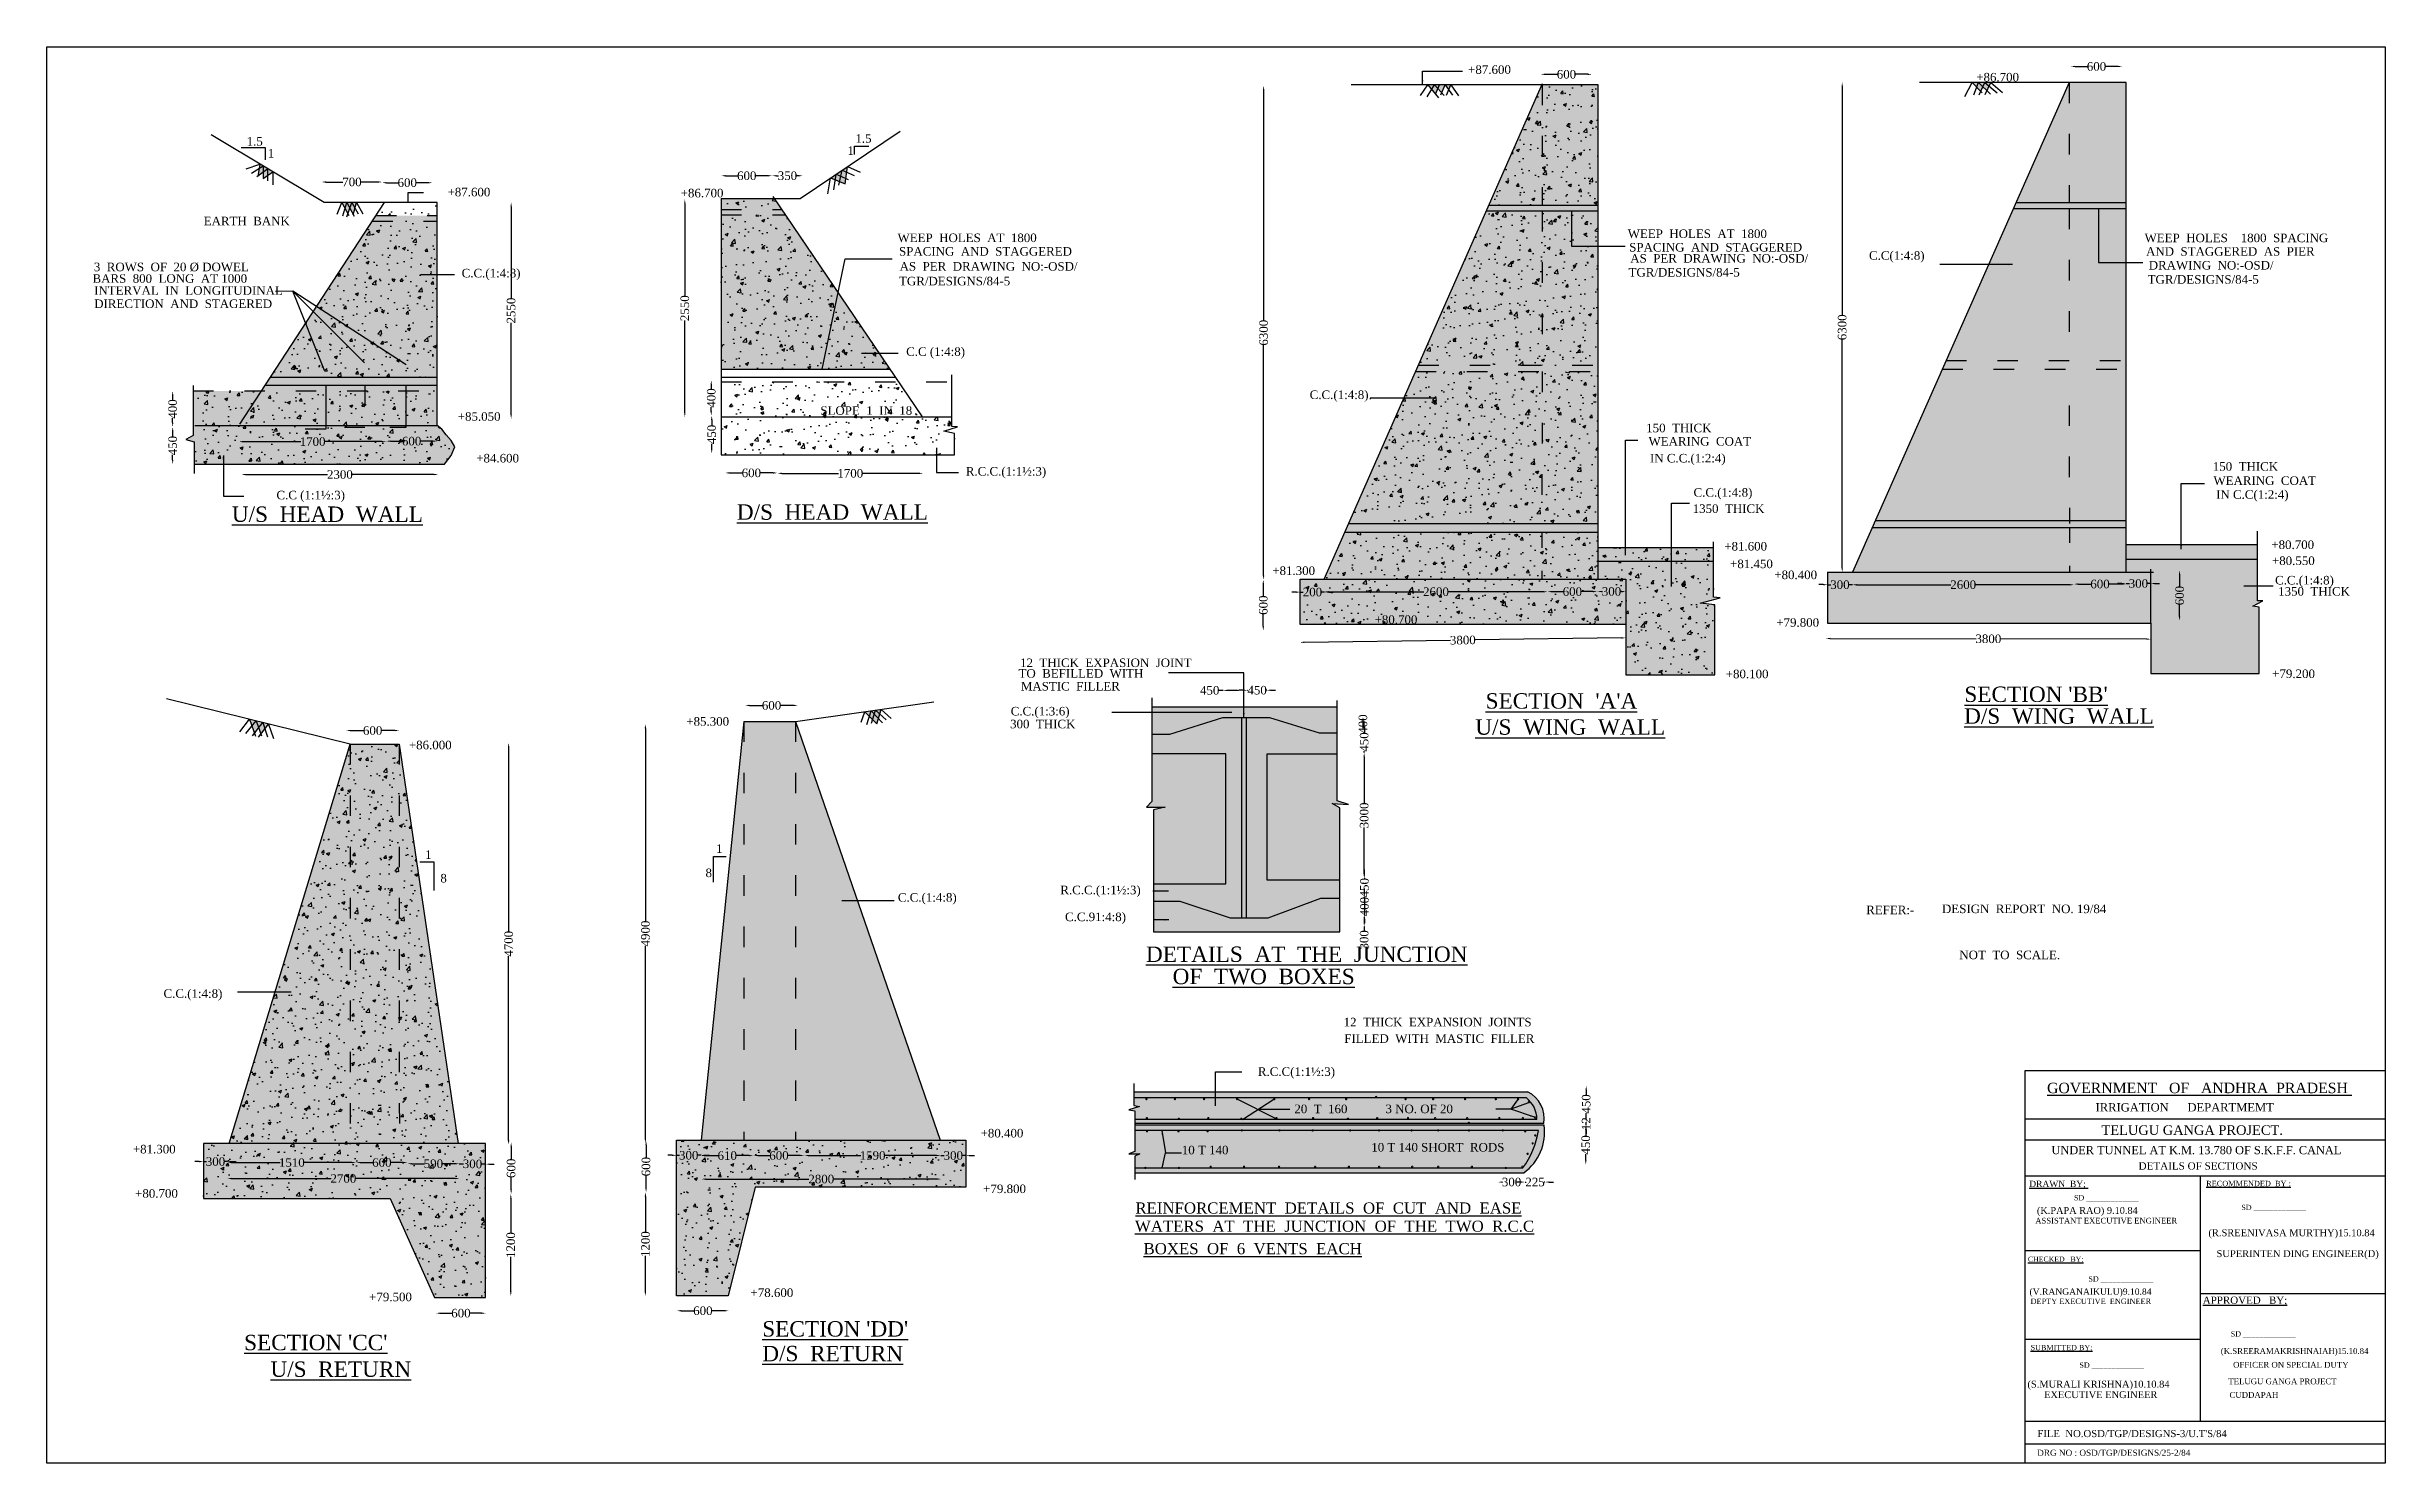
# Model space of a CAD drawing. Header units: millimetres. Extents: x 406 to 27759, y 434 to 17008.
import ezdxf

# ---------------------------------------------------------------- set-up
doc = ezdxf.new("R2010")
doc.units = ezdxf.units.MM
doc.linetypes.add('ACAD_ISO03W100', pattern=[30, 12, -18])
for name, color, linetype in [('DIM', 5, 'Continuous'), ('DOT LINE', 3, 'Continuous'), ('dwg', 20, 'Continuous'), ('HATCH', 2, 'Continuous'), ('TEXT', 7, 'Continuous')]:
    doc.layers.add(name, color=color, linetype=linetype)
doc.layers.add('TITLE', color=7, linetype='Continuous', lineweight=30)
doc.styles.get("Standard").update_dxf_attribs({"font": 'TIMES.TTF', "height": 100})
doc.dimstyles.new('ISO-25', dxfattribs={"dimtxt": 100, "dimasz": 50, "dimexe": 1.265, "dimexo": 0.625, "dimtad": 0, "dimdec": 1, "dimtxsty": 'Standard', "dimcen": 2.5, "dimse1": 1, "dimse2": 1, "dimclre": 5, "dimclrt": 4, "dimadec": 0, "dimazin": 0, "dimtfac": 1, "dimtdec": 1, "dimtmove": 0, "dimatfit": 3, "dimfxl": 1, "dimarcsym": 0})
pattern_1 = [(50, (0, 0), (364.3693, -31.8782), [38.1, -419.1]), (355, (0, 0), (-70.4857, 382.1133), [30.48, -335.28]), (100.451, (30.36, -2.66), (293.885, 350.2334), [32.38, -356.18]), (46.1842, (0, 101.6), (542.158, -84.0847), [57.15, -628.65]), (96.6356, (45.2, 94.6), (474.8085, 494.851), [48.57, -534.27]), (351.184, (0, 101.6), (474.809, 494.85), [45.72, -502.92]), (21, (50.8, 76.2), (303.2298, -204.531), [38.1, -419.1]), (326, (50.8, 76.2), (123.604, 368.376), [30.48, -335.28]), (71.4514, (76.07, 59.16), (426.833, 163.8457), [32.38, -356.18]), (37.5, (0, 0), (6.1772, 169.1101), [0, -331.216, 0, -340.36, 0, -336.55]), (7.5, (0, 0), (133.6393, 200.3611), [0, -194.056, 0, -323.596, 0, -128.27]), (327.5, (-113.28, 0), (271.1812, -11.4575), [0, -127, 0, -396.24, 0, -525.78]), (317.5, (-164.08, 0), (296.2584, 50.853), [0, -165.1, 0, -263.144, 0, -373.38])]

msp = doc.modelspace()

# ---------------------------------------------------------------- texts
at = {"layer": 'TEXT', "ltscale": 15}
for s, height, p in [('+87.600', 100, (17031.64, 16690.18)), ('+86.700', 100, (22975.17, 16601.62)), ('1.5', 100, (2744.46, 15850.84)), ('1.5', 100, (9865.05, 15884.32)), ('1', 100, (2991.96, 15711.54)), ('1', 100, (9770.97, 15742.23)), ('+87.600', 100, (5094.27, 15257.59)), ('+86.700', 100, (7821.23, 15245.84)), ('EARTH  BANK', 100, (2242.3, 14918.74)), ('WEEP  HOLES  AT  1800', 100, (10358.09, 14722.17)), ('WEEP  HOLES  AT  1800', 100, (18898.98, 14770.07)), ('WEEP  HOLES    1800  SPACING', 100, (24944.41, 14721.04)), ('SPACING  AND  STAGGERED', 100, (10375.32, 14563.72)), ('SPACING  AND  STAGGERED', 100, (18916.21, 14611.62)), ('AS  PER  DRAWING  NO:-OSD/', 100, (18928.39, 14481.98)), ('C.C(1:4:8)', 100, (21720.71, 14515.33)), ('AND  STAGGERED  AS  PIER  ', 100, (24961.65, 14562.59)), ('DRAWING  NO:-OSD/', 100, (24992.97, 14400.95)), ('BARS  800  LONG  AT 1000', 100, (941.57, 14245.67)), ('3  ROWS  OF  20 %%C DOWEL', 100, (957.3, 14381.28)), ('C.C.(1:4:8)', 100, (5259.41, 14308.96)), ('TGR/DESIGNS/84-5', 100, (10375.32, 14215.81)), ('AS  PER  DRAWING  NO:-OSD/', 100, (10382.22, 14388.04)), ('TGR/DESIGNS/84-5', 100, (18908.74, 14318.39)), ('TGR/DESIGNS/84-5', 100, (24979.89, 14235.79)), ('DIRECTION  AND  STAGERED', 100, (961.24, 13950.89)), ('INTERVAL  IN  LONGITUDINAL', 100, (961.24, 14106.14)), ('C.C (1:4:8)', 100, (10459.08, 13390.58)), ('C.C.(1:4:8)', 100, (15178.89, 12885.85)), ('+85.050', 100, (5213.51, 12631.51)), ('SLOPE  1  IN  18', 100, (9455.01, 12700.96)), ('150  THICK', 100, (19114.92, 12496.98)), ('WEARING  COAT', 100, (19142.1, 12340.82)), ('+84.600', 100, (5429.54, 12143.89)), ('R.C.C.(1:1½:3)', 100, (11156.81, 11990.02)), ('IN C.C.(1:2:4)', 100, (19159.09, 12143.91)), ('150  THICK', 100, (25742.38, 12047.4)), ('C.C (1:1½:3)', 100, (3093.26, 11712.22)), ('C.C.(1:4:8)', 100, (19668.79, 11743.31)), ('WEARING  COAT', 100, (25750.12, 11881.09)), ('IN C.C(1:2:4)', 100, (25781.09, 11718.64)), ('%%UU/S  HEAD  WALL', 180, (2571.19, 11448.43)), ('%%UD/S  HEAD  WALL', 180, (8478.09, 11473.29)), ('1350  THICK', 100, (19658.6, 11553.2)), ('+81.600', 100, (20028.09, 11113.23)), ('+80.700', 100, (26426.83, 11131.25)), ('+81.450', 100, (20095.72, 10907.14)), ('+80.550', 100, (26434.25, 10943.78)), ('+81.300', 100, (14741.1, 10827.37)), ('+80.400', 100, (20613.1, 10778.76)), ('C.C.(1:4:8)', 100, (26470.56, 10716.39)), ('1350  THICK', 100, (26506.88, 10585.76)), ('+80.700', 100, (15937.8, 10255.18)), ('+79.800', 100, (20636.77, 10221.3)), ('12  THICK  EXPASION  JOINT', 100, (11791.53, 9749.91)), ('TO  BEFILLED  WITH', 100, (11772.97, 9625.67)), ('MASTIC  FILLER', 100, (11800.81, 9475.47)), ('+80.100', 100, (20045.05, 9618.95)), ('+79.200', 100, (26436.83, 9621.35)), ("%%USECTION  'A'A", 180, (17236.51, 9263.75)), ("%%USECTION 'BB'", 180, (22836.38, 9341.64)), ('+85.300', 100, (7887.06, 9063.97)), ('300  THICK', 100, (11674.48, 9033.54)), ('C.C.(1:3:6)', 100, (11681.91, 9183.74)), ('%%UU/S  WING  WALL', 180, (17115.99, 8958.39)), ('%%UD/S  WING  WALL', 180, (22832.96, 9086.63)), ('+86.000', 100, (4641.81, 8787.84)), ('1', 100, (8235.1, 7576.12)), ('1', 100, (4831.76, 7505.41)), ('8', 100, (8111.83, 7292.26)), ('8', 100, (5010.2, 7229.38)), ('R.C.C.(1:1½:3)', 100, (12262.48, 7091.37)), ('C.C.(1:4:8)', 100, (10361.73, 7004.59)), ('C.C.91:4:8)', 100, (12316.74, 6776.96)), ('REFER:-', 100, (21688.17, 6858.21)), ('DESIGN  REPORT  NO. 19/84', 100, (22574.9, 6870.75)), ('%%UDETAILS  AT  THE  JUNCTION', 180, (13263.73, 6299.92)), ('NOT  TO  SCALE.', 100, (22777.21, 6331.73)), ('%%UOF  TWO  BOXES', 180, (13575.53, 6039.71)), ('C.C.(1:4:8)', 100, (1772.5, 5879.97)), ('12  THICK  EXPANSION  JOINTS', 100, (15575.44, 5545.9)), ('FILLED  WITH  MASTIC  FILLER', 100, (15583.33, 5352.69)), ('R.C.C(1:1½:3)', 100, (14573.01, 4966.28)), ('20  T  160', 100, (14999.42, 4530.17)), ('3 NO. OF 20', 100, (16064.98, 4530.17)), ('+81.300', 100, (1413.58, 4059.41)), ('+80.400', 100, (11329.25, 4246.26)), ('10 T 140', 100, (13683.31, 4049.06)), ('10 T 140 SHORT  RODS', 100, (15899.23, 4081.09)), ('+80.700', 100, (1439.61, 3541.16)), ('+79.800', 100, (11359.55, 3595.27)), ('%%UREINFORCEMENT  DETAILS  OF  CUT  AND  EASE', 130, (13140.11, 3355.59)), ('%%UWATERS  AT  THE  JUNCTION  OF  THE  TWO  R.C.C', 130, (13135.19, 3142.73)), ('%%UBOXES  OF  6  VENTS  EACH', 130, (13235.3, 2879.83)), ('+78.600', 100, (8638.01, 2379.7)), ('+79.500', 100, (4176.87, 2329.72)), ("%%USECTION 'CC'", 180, (2714.65, 1756.65)), ("%%USECTION 'DD'", 180, (8775.62, 1916.62)), ('%%UD/S  RETURN', 180, (8775.62, 1627.51)), ('%%UU/S  RETURN', 180, (3022.43, 1444.73))]:
    msp.add_text(s, height=height, dxfattribs=at).set_placement(p)
at = {"layer": 'TITLE', "lineweight": 30}
for s, height, p in [('%%UGOVERNMENT   OF   ANDHRA  PRADESH ', 121.8794, (23803.7, 4764.34)), ('DETAILS OF SECTIONS', 85.9635, (24874.09, 3869.5))]:
    msp.add_text(s, height=height, dxfattribs=at).set_placement(p)
at = {"layer": 'TITLE'}
for s, height, p in [('IRRIGATION      DEPARTMEMT ', 97.0182, (24371.98, 4550.23)), ('TELUGU GANGA PROJECT.', 111.6053, (24441.01, 4276.19)), ('UNDER TUNNEL AT K.M. 13.780 OF S.K.F.F. CANAL', 95.515, (23855.24, 4050.14)), ('%%UDRAWN  BY; ', 73.6945, (23594.93, 3666.35)), ('SD _____________', 61.7342, (24118.16, 3510.06)), ('%%URECOMMENDED  BY :', 63.243, (25665.31, 3675.43)), ('ASSISTANT EXECUTIVE ENGINEER', 66.5877, (23666.24, 3239.07)), ('(K.PAPA RAO) 9.10.84', 79.5958, (23685.21, 3352.22)), ('SD _____________', 61.7342, (26075.72, 3396.27)), ('(R.SREENIVASA MURTHY)15.10.84', 81.0632, (25690.98, 3090.36)), ('%%UCHECKED   BY;', 59.5228, (23579.94, 2792.32)), ('SUPERINTEN DING ENGINEER(D)', 81.0632, (25785.86, 2846.13)), ('(V.RANGANAIKULU)9.10.84', 74.0926, (23598.67, 2405.48)), ('SD _____________', 61.7342, (24287.38, 2560.21)), ('DEPTY EXECUTIVE  ENGINEER', 63.3313, (23610.64, 2298.08)), ('%%UAPPROVED   BY;', 85.0321, (25624.78, 2299.35)), ('SD _____________', 61.7342, (25952.19, 1916.45)), ('%%USUBMITTED BY;', 61.9838, (23611.2, 1756.79)), ('(K.SREERAMAKRISHNAIAH)15.10.84', 68.0257, (25835.77, 1713.03)), ('(S.MURALI KRISHNA)10.10.84', 80.8485, (23574.25, 1319.19)), ('SD _____________', 61.7342, (24181.61, 1551.76)), ('TELUGU GANGA PROJECT', 68.0257, (25923.46, 1358.44)), ('OFFICER ON SPECIAL DUTY', 68.0257, (25979.85, 1552.21)), ('EXECUTIVE ENGINEER ', 80.8485, (23768.16, 1196.38)), ('CUDDAPAH', 68.026, (25937.93, 1199.48)), ("FILE  NO.OSD/TGP/DESIGNS-3/U.T'S/84", 82.9837, (23690.12, 739.89)), ('DRG NO : OSD/TGP/DESIGNS/25-2/84', 71.25, (23688.64, 521.04))]:
    msp.add_text(s, height=height, dxfattribs=at).set_placement(p)

# ---------------------------------------------------------------- blocks, each defined once
blk = doc.blocks.new('*D2')
at = {"layer": 'Defpoints', "color": 0, "ltscale": 15}
for p in [(2684, 12008), (4985, 12008), (4985, 12002)]:
    blk.add_point(p, dxfattribs=at)
at = {"layer": 'DIM', "color": 0, "lineweight": -2, "ltscale": 15}
for p, q in [((2734, 12002), (3691, 12002)), ((4935, 12002), (3979, 12002))]:
    blk.add_line(p, q, dxfattribs=at)
at = {"layer": 'DIM', "color": 0, "ltscale": 15}
for points in [[(2734, 12011), (2734, 11994), (2684, 12002)], [(4935, 12011), (4935, 11994), (4985, 12002)]]:
    blk.add_solid(points, dxfattribs=at)
at = {"layer": 'DIM', "color": 4, "ltscale": 15, "insert": (3835, 12002), "char_height": 100, "attachment_point": 5}
blk.add_mtext('2300', dxfattribs=at)
blk = doc.blocks.new('*D3')
at = {"layer": 'Defpoints', "color": 0, "ltscale": 15}
for p in [(2655, 12389), (4377, 12389), (4377, 12387)]:
    blk.add_point(p, dxfattribs=at)
at = {"layer": 'DIM', "color": 0, "lineweight": -2, "ltscale": 15}
for p, q in [((2705, 12387), (3379, 12387)), ((4327, 12387), (3653, 12387))]:
    blk.add_line(p, q, dxfattribs=at)
at = {"layer": 'DIM', "color": 0, "ltscale": 15}
for points in [[(2705, 12395), (2705, 12378), (2655, 12387)], [(4327, 12395), (4327, 12378), (4377, 12387)]]:
    blk.add_solid(points, dxfattribs=at)
at = {"layer": 'DIM', "color": 4, "ltscale": 15, "insert": (3516, 12387), "char_height": 100, "attachment_point": 5}
blk.add_mtext('1700', dxfattribs=at)
blk = doc.blocks.new('*D4')
at = {"layer": 'Defpoints', "color": 0, "ltscale": 15}
for p in [(4377, 12387), (4971, 12393), (4971, 12387)]:
    blk.add_point(p, dxfattribs=at)
at = {"layer": 'DIM', "color": 0, "lineweight": -2, "ltscale": 15}
for p, q in [((4427, 12393), (4569, 12393)), ((4921, 12393), (4780, 12393))]:
    blk.add_line(p, q, dxfattribs=at)
at = {"layer": 'DIM', "color": 0, "ltscale": 15}
for points in [[(4427, 12402), (4427, 12385), (4377, 12393)], [(4921, 12402), (4921, 12385), (4971, 12393)]]:
    blk.add_solid(points, dxfattribs=at)
at = {"layer": 'DIM', "color": 4, "ltscale": 15, "insert": (4674, 12393), "char_height": 100, "attachment_point": 5}
blk.add_mtext('600', dxfattribs=at)
blk = doc.blocks.new('*D5')
at = {"layer": 'Defpoints', "color": 0, "ltscale": 15}
for p in [(1876, 12978), (1876, 12560), (1879, 12560)]:
    blk.add_point(p, dxfattribs=at)
at = {"layer": 'DIM', "color": 0, "lineweight": -2, "ltscale": 15}
for p, q in [((1879, 12928), (1879, 12877)), ((1879, 12610), (1879, 12662))]:
    blk.add_line(p, q, dxfattribs=at)
at = {"layer": 'DIM', "color": 0, "ltscale": 15}
for points in [[(1871, 12928), (1888, 12928), (1879, 12978)], [(1871, 12610), (1888, 12610), (1879, 12560)]]:
    blk.add_solid(points, dxfattribs=at)
at = {"layer": 'DIM', "color": 4, "ltscale": 15, "insert": (1879, 12769), "char_height": 100, "attachment_point": 5, "rotation": 90}
blk.add_mtext('400', dxfattribs=at)
blk = doc.blocks.new('*D6')
at = {"layer": 'Defpoints', "color": 0, "ltscale": 15}
for p in [(1879, 12560), (1879, 12123), (1879, 12123)]:
    blk.add_point(p, dxfattribs=at)
at = {"layer": 'DIM', "color": 0, "lineweight": -2, "ltscale": 15}
for p, q in [((1879, 12510), (1879, 12449)), ((1879, 12173), (1879, 12234))]:
    blk.add_line(p, q, dxfattribs=at)
at = {"layer": 'DIM', "color": 0, "ltscale": 15}
for points in [[(1871, 12510), (1888, 12510), (1879, 12560)], [(1871, 12173), (1888, 12173), (1879, 12123)]]:
    blk.add_solid(points, dxfattribs=at)
at = {"layer": 'DIM', "color": 4, "ltscale": 15, "insert": (1879, 12341), "char_height": 100, "attachment_point": 5, "rotation": 90}
blk.add_mtext('450', dxfattribs=at)
blk = doc.blocks.new('*D7')
at = {"layer": 'Defpoints', "color": 0, "ltscale": 15}
for p in [(3622, 15433), (4329, 15433), (4329, 15425)]:
    blk.add_point(p, dxfattribs=at)
at = {"layer": 'DIM', "color": 0, "lineweight": -2, "ltscale": 15}
for p, q in [((3672, 15425), (3870, 15425)), ((4279, 15425), (4082, 15425))]:
    blk.add_line(p, q, dxfattribs=at)
at = {"layer": 'DIM', "color": 0, "ltscale": 15}
for points in [[(3672, 15434), (3672, 15417), (3622, 15425)], [(4279, 15434), (4279, 15417), (4329, 15425)]]:
    blk.add_solid(points, dxfattribs=at)
at = {"layer": 'DIM', "color": 4, "ltscale": 15, "insert": (3976, 15425), "char_height": 100, "attachment_point": 5}
blk.add_mtext('700', dxfattribs=at)
blk = doc.blocks.new('*D8')
at = {"layer": 'Defpoints', "color": 0, "ltscale": 15}
for p in [(4329, 15425), (4916, 15425), (4916, 15417)]:
    blk.add_point(p, dxfattribs=at)
at = {"layer": 'DIM', "color": 0, "lineweight": -2, "ltscale": 15}
for p, q in [((4379, 15417), (4517, 15417)), ((4866, 15417), (4728, 15417))]:
    blk.add_line(p, q, dxfattribs=at)
at = {"layer": 'DIM', "color": 0, "ltscale": 15}
for points in [[(4379, 15425), (4379, 15408), (4329, 15417)], [(4866, 15425), (4866, 15408), (4916, 15417)]]:
    blk.add_solid(points, dxfattribs=at)
at = {"layer": 'DIM', "color": 4, "ltscale": 15, "insert": (4623, 15417), "char_height": 100, "attachment_point": 5}
blk.add_mtext('600', dxfattribs=at)
blk = doc.blocks.new('*D9')
at = {"layer": 'Defpoints', "color": 0, "ltscale": 15}
for p in [(5836, 15186), (5836, 12655), (5838, 12655)]:
    blk.add_point(p, dxfattribs=at)
at = {"layer": 'DIM', "color": 0, "lineweight": -2, "ltscale": 15}
for p, q in [((5838, 15136), (5838, 14065)), ((5838, 12705), (5838, 13777))]:
    blk.add_line(p, q, dxfattribs=at)
at = {"layer": 'DIM', "color": 0, "ltscale": 15}
for points in [[(5830, 15136), (5846, 15136), (5838, 15186)], [(5830, 12705), (5846, 12705), (5838, 12655)]]:
    blk.add_solid(points, dxfattribs=at)
at = {"layer": 'DIM', "color": 4, "ltscale": 15, "insert": (5838, 13921), "char_height": 100, "attachment_point": 5, "rotation": 90}
blk.add_mtext('2550', dxfattribs=at)
blk = doc.blocks.new('*D10')
at = {"layer": 'Defpoints', "color": 0, "ltscale": 15}
for p in [(7870, 15223), (7872, 15223), (7872, 12674)]:
    blk.add_point(p, dxfattribs=at)
at = {"layer": 'DIM', "color": 0, "lineweight": -2, "ltscale": 15}
for p, q in [((7870, 15173), (7870, 14093)), ((7870, 12724), (7870, 13804))]:
    blk.add_line(p, q, dxfattribs=at)
at = {"layer": 'DIM', "color": 0, "ltscale": 15}
for points in [[(7862, 15173), (7878, 15173), (7870, 15223)], [(7862, 12724), (7878, 12724), (7870, 12674)]]:
    blk.add_solid(points, dxfattribs=at)
at = {"layer": 'DIM', "color": 4, "ltscale": 15, "insert": (7870, 13949), "char_height": 100, "attachment_point": 5, "rotation": 90}
blk.add_mtext('2550', dxfattribs=at)
blk = doc.blocks.new('*D11')
at = {"layer": 'Defpoints', "color": 0, "ltscale": 15}
for p in [(8297, 15500), (8891, 15500), (8891, 15498)]:
    blk.add_point(p, dxfattribs=at)
at = {"layer": 'DIM', "color": 0, "lineweight": -2, "ltscale": 15}
for p, q in [((8347, 15498), (8488, 15498)), ((8841, 15498), (8700, 15498))]:
    blk.add_line(p, q, dxfattribs=at)
at = {"layer": 'DIM', "color": 0, "ltscale": 15}
for points in [[(8347, 15507), (8347, 15490), (8297, 15498)], [(8841, 15507), (8841, 15490), (8891, 15498)]]:
    blk.add_solid(points, dxfattribs=at)
at = {"layer": 'DIM', "color": 4, "ltscale": 15, "insert": (8594, 15498), "char_height": 100, "attachment_point": 5}
blk.add_mtext('600', dxfattribs=at)
blk = doc.blocks.new('*D12')
at = {"layer": 'Defpoints', "color": 0, "ltscale": 15}
for p in [(8891, 15498), (9248, 15498), (9248, 15498)]:
    blk.add_point(p, dxfattribs=at)
at = {"layer": 'DIM', "color": 0, "lineweight": -2, "ltscale": 15}
for p, q in [((8941, 15498), (8964, 15498)), ((9198, 15498), (9175, 15498))]:
    blk.add_line(p, q, dxfattribs=at)
at = {"layer": 'DIM', "color": 0, "ltscale": 15}
for points in [[(8941, 15507), (8941, 15490), (8891, 15498)], [(9198, 15507), (9198, 15490), (9248, 15498)]]:
    blk.add_solid(points, dxfattribs=at)
at = {"layer": 'DIM', "color": 4, "ltscale": 15, "insert": (9070, 15498), "char_height": 100, "attachment_point": 5}
blk.add_mtext('350', dxfattribs=at)
blk = doc.blocks.new('*D13')
at = {"layer": 'Defpoints', "color": 0, "ltscale": 15}
for p in [(8179, 13105), (8181, 13105), (8181, 12691)]:
    blk.add_point(p, dxfattribs=at)
at = {"layer": 'DIM', "color": 0, "lineweight": -2, "ltscale": 15}
for p, q in [((8179, 13055), (8179, 13006)), ((8179, 12741), (8179, 12791))]:
    blk.add_line(p, q, dxfattribs=at)
at = {"layer": 'DIM', "color": 0, "ltscale": 15}
for points in [[(8171, 13055), (8187, 13055), (8179, 13105)], [(8171, 12741), (8187, 12741), (8179, 12691)]]:
    blk.add_solid(points, dxfattribs=at)
at = {"layer": 'DIM', "color": 4, "ltscale": 15, "insert": (8179, 12898), "char_height": 100, "attachment_point": 5, "rotation": 90}
blk.add_mtext('400', dxfattribs=at)
blk = doc.blocks.new('*D14')
at = {"layer": 'Defpoints', "color": 0, "ltscale": 15}
for p in [(8179, 12691), (8179, 12250), (8184, 12250)]:
    blk.add_point(p, dxfattribs=at)
at = {"layer": 'DIM', "color": 0, "lineweight": -2, "ltscale": 15}
for p, q in [((8184, 12641), (8184, 12578)), ((8184, 12300), (8184, 12363))]:
    blk.add_line(p, q, dxfattribs=at)
at = {"layer": 'DIM', "color": 0, "ltscale": 15}
for points in [[(8176, 12641), (8193, 12641), (8184, 12691)], [(8176, 12300), (8193, 12300), (8184, 12250)]]:
    blk.add_solid(points, dxfattribs=at)
at = {"layer": 'DIM', "color": 4, "ltscale": 15, "insert": (8184, 12471), "char_height": 100, "attachment_point": 5, "rotation": 90}
blk.add_mtext('450', dxfattribs=at)
blk = doc.blocks.new('*D15')
at = {"layer": 'Defpoints', "color": 0, "ltscale": 15}
for p in [(8343, 12023), (8953, 12023), (8953, 12021)]:
    blk.add_point(p, dxfattribs=at)
at = {"layer": 'DIM', "color": 0, "lineweight": -2, "ltscale": 15}
for p, q in [((8393, 12021), (8543, 12021)), ((8903, 12021), (8754, 12021))]:
    blk.add_line(p, q, dxfattribs=at)
at = {"layer": 'DIM', "color": 0, "ltscale": 15}
for points in [[(8393, 12030), (8393, 12013), (8343, 12021)], [(8903, 12030), (8903, 12013), (8953, 12021)]]:
    blk.add_solid(points, dxfattribs=at)
at = {"layer": 'DIM', "color": 4, "ltscale": 15, "insert": (8648, 12021), "char_height": 100, "attachment_point": 5}
blk.add_mtext('600', dxfattribs=at)
blk = doc.blocks.new('*D16')
at = {"layer": 'Defpoints', "color": 0, "ltscale": 15}
for p in [(8953, 12021), (10656, 12021), (10656, 12016)]:
    blk.add_point(p, dxfattribs=at)
at = {"layer": 'DIM', "color": 0, "lineweight": -2, "ltscale": 15}
for p, q in [((9003, 12016), (9668, 12016)), ((10606, 12016), (9942, 12016))]:
    blk.add_line(p, q, dxfattribs=at)
at = {"layer": 'DIM', "color": 0, "ltscale": 15}
for points in [[(9003, 12025), (9003, 12008), (8953, 12016)], [(10606, 12025), (10606, 12008), (10656, 12016)]]:
    blk.add_solid(points, dxfattribs=at)
at = {"layer": 'DIM', "color": 4, "ltscale": 15, "insert": (9805, 12016), "char_height": 100, "attachment_point": 5}
blk.add_mtext('1700', dxfattribs=at)
blk = doc.blocks.new('*D17')
at = {"layer": 'Defpoints', "color": 0, "ltscale": 15}
for p in [(14643, 16553), (14640, 10771), (14643, 10771)]:
    blk.add_point(p, dxfattribs=at)
at = {"layer": 'DIM', "color": 0, "lineweight": -2, "ltscale": 15}
for p, q in [((14640, 16503), (14640, 13804)), ((14640, 10821), (14640, 13519))]:
    blk.add_line(p, q, dxfattribs=at)
at = {"layer": 'DIM', "color": 0, "ltscale": 15}
for points in [[(14632, 16503), (14648, 16503), (14640, 16553)], [(14632, 10821), (14648, 10821), (14640, 10771)]]:
    blk.add_solid(points, dxfattribs=at)
at = {"layer": 'DIM', "color": 4, "ltscale": 15, "insert": (14640, 13662), "char_height": 100, "attachment_point": 5, "rotation": 90}
blk.add_mtext('6300', dxfattribs=at)
blk = doc.blocks.new('*D18')
at = {"layer": 'Defpoints', "color": 0, "ltscale": 15}
for p in [(17881, 16702), (18482, 16702), (18482, 16685)]:
    blk.add_point(p, dxfattribs=at)
at = {"layer": 'DIM', "color": 0, "lineweight": -2, "ltscale": 15}
for p, q in [((17931, 16685), (18076, 16685)), ((18432, 16685), (18287, 16685))]:
    blk.add_line(p, q, dxfattribs=at)
at = {"layer": 'DIM', "color": 0, "ltscale": 15}
for points in [[(17931, 16693), (17931, 16677), (17881, 16685)], [(18432, 16693), (18432, 16677), (18482, 16685)]]:
    blk.add_solid(points, dxfattribs=at)
at = {"layer": 'DIM', "color": 4, "ltscale": 15, "insert": (18182, 16685), "char_height": 100, "attachment_point": 5}
blk.add_mtext('600', dxfattribs=at)
blk = doc.blocks.new('*D19')
at = {"layer": 'Defpoints', "color": 0, "ltscale": 15}
for p in [(14640, 10771), (14636, 10177), (14640, 10177)]:
    blk.add_point(p, dxfattribs=at)
at = {"layer": 'DIM', "color": 0, "lineweight": -2, "ltscale": 15}
for p, q in [((14636, 10721), (14636, 10580)), ((14636, 10227), (14636, 10368))]:
    blk.add_line(p, q, dxfattribs=at)
at = {"layer": 'DIM', "color": 0, "ltscale": 15}
for points in [[(14627, 10721), (14644, 10721), (14636, 10771)], [(14627, 10227), (14644, 10227), (14636, 10177)]]:
    blk.add_solid(points, dxfattribs=at)
at = {"layer": 'DIM', "color": 4, "ltscale": 15, "insert": (14636, 10474), "char_height": 100, "attachment_point": 5, "rotation": 90}
blk.add_mtext('600', dxfattribs=at)
blk = doc.blocks.new('*D20')
at = {"layer": 'Defpoints', "color": 0, "ltscale": 15}
for p in [(15069, 10630), (15353, 10630), (15353, 10627)]:
    blk.add_point(p, dxfattribs=at)
at = {"layer": 'DIM', "color": 0, "lineweight": -2, "ltscale": 15}
for p, q in [((15019, 10627), (14969, 10627)), ((15069, 10627), (15104, 10627)), ((15353, 10627), (15318, 10627)), ((15403, 10627), (15453, 10627))]:
    blk.add_line(p, q, dxfattribs=at)
at = {"layer": 'DIM', "color": 0, "ltscale": 15}
for points in [[(15019, 10635), (15019, 10618), (15069, 10627)], [(15403, 10635), (15403, 10618), (15353, 10627)]]:
    blk.add_solid(points, dxfattribs=at)
at = {"layer": 'DIM', "color": 4, "ltscale": 15, "insert": (15211, 10627), "char_height": 100, "attachment_point": 5}
blk.add_mtext('200', dxfattribs=at)
blk = doc.blocks.new('*D21')
at = {"layer": 'Defpoints', "color": 0, "ltscale": 15}
for p in [(15353, 10627), (17960, 10631), (17960, 10627)]:
    blk.add_point(p, dxfattribs=at)
at = {"layer": 'DIM', "color": 0, "lineweight": -2, "ltscale": 15}
for p, q in [((15403, 10631), (16512, 10631)), ((17910, 10631), (16801, 10631))]:
    blk.add_line(p, q, dxfattribs=at)
at = {"layer": 'DIM', "color": 0, "ltscale": 15}
for points in [[(15403, 10639), (15403, 10622), (15353, 10631)], [(17910, 10639), (17910, 10622), (17960, 10631)]]:
    blk.add_solid(points, dxfattribs=at)
at = {"layer": 'DIM', "color": 4, "ltscale": 15, "insert": (16656, 10631), "char_height": 100, "attachment_point": 5}
blk.add_mtext('2600', dxfattribs=at)
blk = doc.blocks.new('*D22')
at = {"layer": 'Defpoints', "color": 0, "ltscale": 15}
for p in [(17960, 10631), (18543, 10632), (18543, 10631)]:
    blk.add_point(p, dxfattribs=at)
at = {"layer": 'DIM', "color": 0, "lineweight": -2, "ltscale": 15}
for p, q in [((18010, 10632), (18146, 10632)), ((18493, 10632), (18357, 10632))]:
    blk.add_line(p, q, dxfattribs=at)
at = {"layer": 'DIM', "color": 0, "ltscale": 15}
for points in [[(18010, 10641), (18010, 10624), (17960, 10632)], [(18493, 10641), (18493, 10624), (18543, 10632)]]:
    blk.add_solid(points, dxfattribs=at)
at = {"layer": 'DIM', "color": 4, "ltscale": 15, "insert": (18251, 10632), "char_height": 100, "attachment_point": 5}
blk.add_mtext('600', dxfattribs=at)
blk = doc.blocks.new('*D23')
at = {"layer": 'Defpoints', "color": 0, "ltscale": 15}
for p in [(18543, 10632), (18875, 10634), (18875, 10633)]:
    blk.add_point(p, dxfattribs=at)
at = {"layer": 'DIM', "color": 0, "lineweight": -2, "ltscale": 15}
for p, q in [((18593, 10634), (18603, 10634)), ((18825, 10634), (18815, 10634))]:
    blk.add_line(p, q, dxfattribs=at)
at = {"layer": 'DIM', "color": 0, "ltscale": 15}
for points in [[(18593, 10642), (18593, 10626), (18543, 10634)], [(18825, 10643), (18825, 10626), (18875, 10634)]]:
    blk.add_solid(points, dxfattribs=at)
at = {"layer": 'DIM', "color": 4, "ltscale": 15, "insert": (18709, 10634), "char_height": 100, "attachment_point": 5, "rotation": 0.0839}
blk.add_mtext('300', dxfattribs=at)
blk = doc.blocks.new('*D24')
at = {"layer": 'Defpoints', "color": 0, "ltscale": 15}
for p in [(15065, 10039), (18875, 10091), (18875, 10091)]:
    blk.add_point(p, dxfattribs=at)
at = {"layer": 'DIM', "color": 0, "lineweight": -2, "ltscale": 15}
for p, q in [((15115, 10040), (16827, 10063)), ((18825, 10091), (17113, 10067))]:
    blk.add_line(p, q, dxfattribs=at)
at = {"layer": 'DIM', "color": 0, "ltscale": 15}
for points in [[(15115, 10048), (15115, 10032), (15065, 10039)], [(18825, 10099), (18825, 10082), (18875, 10091)]]:
    blk.add_solid(points, dxfattribs=at)
at = {"layer": 'DIM', "color": 4, "ltscale": 15, "insert": (16970, 10065), "char_height": 100, "attachment_point": 5, "rotation": 0.783}
blk.add_mtext('3800', dxfattribs=at)
blk = doc.blocks.new('*D25')
at = {"layer": 'Defpoints', "color": 0, "ltscale": 15}
for p in [(21391, 16590), (21407, 16590), (21391, 10860)]:
    blk.add_point(p, dxfattribs=at)
at = {"layer": 'DIM', "color": 0, "lineweight": -2, "ltscale": 15}
for p, q in [((21407, 16540), (21407, 13868)), ((21407, 10910), (21407, 13583))]:
    blk.add_line(p, q, dxfattribs=at)
at = {"layer": 'DIM', "color": 0, "ltscale": 15}
for points in [[(21399, 16540), (21416, 16540), (21407, 16590)], [(21399, 10910), (21416, 10910), (21407, 10860)]]:
    blk.add_solid(points, dxfattribs=at)
at = {"layer": 'DIM', "color": 4, "ltscale": 15, "insert": (21407, 13725), "char_height": 100, "attachment_point": 5, "rotation": 90}
blk.add_mtext('6300', dxfattribs=at)
blk = doc.blocks.new('*D26')
at = {"layer": 'Defpoints', "color": 0, "ltscale": 15}
for p in [(24081, 16776), (24684, 16777), (24684, 16776)]:
    blk.add_point(p, dxfattribs=at)
at = {"layer": 'DIM', "color": 0, "lineweight": -2, "ltscale": 15}
for p, q in [((24131, 16777), (24277, 16777)), ((24634, 16777), (24488, 16777))]:
    blk.add_line(p, q, dxfattribs=at)
at = {"layer": 'DIM', "color": 0, "ltscale": 15}
for points in [[(24131, 16785), (24131, 16769), (24081, 16777)], [(24634, 16785), (24634, 16769), (24684, 16777)]]:
    blk.add_solid(points, dxfattribs=at)
at = {"layer": 'DIM', "color": 4, "ltscale": 15, "insert": (24382, 16777), "char_height": 100, "attachment_point": 5}
blk.add_mtext('600', dxfattribs=at)
blk = doc.blocks.new('*D27')
at = {"layer": 'Defpoints', "color": 0, "ltscale": 15}
for p in [(25363, 10881), (25354, 10291), (25363, 10291)]:
    blk.add_point(p, dxfattribs=at)
at = {"layer": 'DIM', "color": 0, "lineweight": -2, "ltscale": 15}
for p, q in [((25354, 10831), (25354, 10691)), ((25354, 10341), (25354, 10480))]:
    blk.add_line(p, q, dxfattribs=at)
at = {"layer": 'DIM', "color": 0, "ltscale": 15}
for points in [[(25346, 10831), (25362, 10831), (25354, 10881)], [(25346, 10341), (25362, 10341), (25354, 10291)]]:
    blk.add_solid(points, dxfattribs=at)
at = {"layer": 'DIM', "color": 4, "ltscale": 15, "insert": (25354, 10586), "char_height": 100, "attachment_point": 5, "rotation": 90}
blk.add_mtext('600', dxfattribs=at)
blk = doc.blocks.new('*D28')
at = {"layer": 'Defpoints', "color": 0, "ltscale": 15}
for p in [(24727, 10727), (25017, 10727), (25017, 10727)]:
    blk.add_point(p, dxfattribs=at)
at = {"layer": 'DIM', "color": 0, "lineweight": -2, "ltscale": 15}
for p, q in [((24677, 10727), (24627, 10727)), ((24727, 10727), (24766, 10727)), ((25017, 10727), (24978, 10727)), ((25067, 10727), (25117, 10726))]:
    blk.add_line(p, q, dxfattribs=at)
at = {"layer": 'DIM', "color": 0, "ltscale": 15}
for points in [[(24677, 10735), (24677, 10719), (24727, 10727)], [(25067, 10735), (25067, 10718), (25017, 10727)]]:
    blk.add_solid(points, dxfattribs=at)
at = {"layer": 'DIM', "color": 4, "ltscale": 15, "insert": (24872, 10727), "char_height": 100, "attachment_point": 5, "rotation": 359.9361}
blk.add_mtext('300', dxfattribs=at)
blk = doc.blocks.new('*D29')
at = {"layer": 'Defpoints', "color": 0, "ltscale": 15}
for p in [(24119, 10727), (24119, 10721), (24727, 10727)]:
    blk.add_point(p, dxfattribs=at)
at = {"layer": 'DIM', "color": 0, "lineweight": -2, "ltscale": 15}
for p, q in [((24169, 10721), (24318, 10721)), ((24677, 10721), (24529, 10721))]:
    blk.add_line(p, q, dxfattribs=at)
at = {"layer": 'DIM', "color": 0, "ltscale": 15}
for points in [[(24169, 10729), (24169, 10712), (24119, 10721)], [(24677, 10729), (24677, 10712), (24727, 10721)]]:
    blk.add_solid(points, dxfattribs=at)
at = {"layer": 'DIM', "color": 4, "ltscale": 15, "insert": (24423, 10721), "char_height": 100, "attachment_point": 5}
blk.add_mtext('600', dxfattribs=at)
blk = doc.blocks.new('*D30')
at = {"layer": 'Defpoints', "color": 0, "ltscale": 15}
for p in [(21526, 10721), (21526, 10713), (24119, 10721)]:
    blk.add_point(p, dxfattribs=at)
at = {"layer": 'DIM', "color": 0, "lineweight": -2, "ltscale": 15}
for p, q in [((21576, 10713), (22679, 10713)), ((24069, 10713), (22967, 10713))]:
    blk.add_line(p, q, dxfattribs=at)
at = {"layer": 'DIM', "color": 0, "ltscale": 15}
for points in [[(21576, 10721), (21576, 10704), (21526, 10713)], [(24069, 10721), (24069, 10704), (24119, 10713)]]:
    blk.add_solid(points, dxfattribs=at)
at = {"layer": 'DIM', "color": 4, "ltscale": 15, "insert": (22823, 10713), "char_height": 100, "attachment_point": 5}
blk.add_mtext('2600', dxfattribs=at)
blk = doc.blocks.new('*D31')
at = {"layer": 'Defpoints', "color": 0, "ltscale": 15}
for p in [(21236, 10713), (21236, 10713), (21526, 10713)]:
    blk.add_point(p, dxfattribs=at)
at = {"layer": 'DIM', "color": 0, "lineweight": -2, "ltscale": 15}
for p, q in [((21186, 10714), (21136, 10714)), ((21236, 10713), (21275, 10713)), ((21526, 10713), (21487, 10713)), ((21576, 10712), (21626, 10712))]:
    blk.add_line(p, q, dxfattribs=at)
at = {"layer": 'DIM', "color": 0, "ltscale": 15}
for points in [[(21186, 10722), (21186, 10705), (21236, 10713)], [(21576, 10721), (21576, 10704), (21526, 10713)]]:
    blk.add_solid(points, dxfattribs=at)
at = {"layer": 'DIM', "color": 4, "ltscale": 15, "insert": (21381, 10713), "char_height": 100, "attachment_point": 5, "rotation": 359.8355}
blk.add_mtext('300', dxfattribs=at)
blk = doc.blocks.new('*D32')
at = {"layer": 'Defpoints', "color": 0, "ltscale": 15}
for p in [(2240, 3955), (2520, 3963), (2520, 3955)]:
    blk.add_point(p, dxfattribs=at)
at = {"layer": 'DIM', "color": 0, "lineweight": -2, "ltscale": 15}
for p, q in [((2190, 3963), (2140, 3963)), ((2240, 3963), (2274, 3963)), ((2520, 3963), (2486, 3963)), ((2570, 3963), (2620, 3963))]:
    blk.add_line(p, q, dxfattribs=at)
at = {"layer": 'DIM', "color": 0, "ltscale": 15}
for points in [[(2190, 3972), (2190, 3955), (2240, 3963)], [(2570, 3972), (2570, 3955), (2520, 3963)]]:
    blk.add_solid(points, dxfattribs=at)
at = {"layer": 'DIM', "color": 4, "ltscale": 15, "insert": (2380, 3963), "char_height": 100, "attachment_point": 5}
blk.add_mtext('300', dxfattribs=at)
blk = doc.blocks.new('*D33')
at = {"layer": 'Defpoints', "color": 0, "ltscale": 15}
for p in [(2520, 3963), (4026, 3963), (4026, 3952)]:
    blk.add_point(p, dxfattribs=at)
at = {"layer": 'DIM', "color": 0, "lineweight": -2, "ltscale": 15}
for p, q in [((2570, 3952), (3136, 3952)), ((3976, 3952), (3410, 3952))]:
    blk.add_line(p, q, dxfattribs=at)
at = {"layer": 'DIM', "color": 0, "ltscale": 15}
for points in [[(2570, 3960), (2570, 3944), (2520, 3952)], [(3976, 3960), (3976, 3944), (4026, 3952)]]:
    blk.add_solid(points, dxfattribs=at)
at = {"layer": 'DIM', "color": 4, "ltscale": 15, "insert": (3273, 3952), "char_height": 100, "attachment_point": 5}
blk.add_mtext('1510', dxfattribs=at)
blk = doc.blocks.new('*D34')
at = {"layer": 'Defpoints', "color": 0, "ltscale": 15}
for p in [(2518, 3773), (5234, 3773), (5234, 3765)]:
    blk.add_point(p, dxfattribs=at)
at = {"layer": 'DIM', "color": 0, "lineweight": -2, "ltscale": 15}
for p, q in [((2568, 3765), (3732, 3765)), ((5184, 3765), (4020, 3765))]:
    blk.add_line(p, q, dxfattribs=at)
at = {"layer": 'DIM', "color": 0, "ltscale": 15}
for points in [[(2568, 3774), (2568, 3757), (2518, 3765)], [(5184, 3774), (5184, 3757), (5234, 3765)]]:
    blk.add_solid(points, dxfattribs=at)
at = {"layer": 'DIM', "color": 4, "ltscale": 15, "insert": (3876, 3765), "char_height": 100, "attachment_point": 5}
blk.add_mtext('2700', dxfattribs=at)
blk = doc.blocks.new('*D35')
at = {"layer": 'Defpoints', "color": 0, "ltscale": 15}
for p in [(4961, 2195), (5541, 2195), (5541, 2190)]:
    blk.add_point(p, dxfattribs=at)
at = {"layer": 'DIM', "color": 0, "lineweight": -2, "ltscale": 15}
for p, q in [((5011, 2190), (5145, 2190)), ((5491, 2190), (5356, 2190))]:
    blk.add_line(p, q, dxfattribs=at)
at = {"layer": 'DIM', "color": 0, "ltscale": 15}
for points in [[(5011, 2198), (5011, 2181), (4961, 2190)], [(5491, 2198), (5491, 2181), (5541, 2190)]]:
    blk.add_solid(points, dxfattribs=at)
at = {"layer": 'DIM', "color": 4, "ltscale": 15, "insert": (5251, 2190), "char_height": 100, "attachment_point": 5}
blk.add_mtext('600', dxfattribs=at)
blk = doc.blocks.new('*D36')
at = {"layer": 'Defpoints', "color": 0, "ltscale": 15}
for p in [(5834, 3584), (5844, 3584), (5844, 2391)]:
    blk.add_point(p, dxfattribs=at)
at = {"layer": 'DIM', "color": 0, "lineweight": -2, "ltscale": 15}
for p, q in [((5834, 3534), (5834, 3124)), ((5834, 2441), (5834, 2850))]:
    blk.add_line(p, q, dxfattribs=at)
at = {"layer": 'DIM', "color": 0, "ltscale": 15}
for points in [[(5826, 3534), (5843, 3534), (5834, 3584)], [(5826, 2441), (5843, 2441), (5834, 2391)]]:
    blk.add_solid(points, dxfattribs=at)
at = {"layer": 'DIM', "color": 4, "ltscale": 15, "insert": (5834, 2987), "char_height": 100, "attachment_point": 5, "rotation": 90}
blk.add_mtext('1200', dxfattribs=at)
blk = doc.blocks.new('*D37')
at = {"layer": 'Defpoints', "color": 0, "ltscale": 15}
for p in [(5834, 4187), (5838, 4187), (5834, 3584)]:
    blk.add_point(p, dxfattribs=at)
at = {"layer": 'DIM', "color": 0, "lineweight": -2, "ltscale": 15}
for p, q in [((5838, 4137), (5838, 3991)), ((5838, 3634), (5838, 3780))]:
    blk.add_line(p, q, dxfattribs=at)
at = {"layer": 'DIM', "color": 0, "ltscale": 15}
for points in [[(5830, 4137), (5847, 4137), (5838, 4187)], [(5830, 3634), (5847, 3634), (5838, 3584)]]:
    blk.add_solid(points, dxfattribs=at)
at = {"layer": 'DIM', "color": 4, "ltscale": 15, "insert": (5838, 3885), "char_height": 100, "attachment_point": 5, "rotation": 90}
blk.add_mtext('600', dxfattribs=at)
blk = doc.blocks.new('*D38')
at = {"layer": 'Defpoints', "color": 0, "ltscale": 15}
for p in [(4026, 3952), (4626, 3952), (4626, 3952)]:
    blk.add_point(p, dxfattribs=at)
at = {"layer": 'DIM', "color": 0, "lineweight": -2, "ltscale": 15}
for p, q in [((4076, 3952), (4220, 3952)), ((4576, 3952), (4431, 3952))]:
    blk.add_line(p, q, dxfattribs=at)
at = {"layer": 'DIM', "color": 0, "ltscale": 15}
for points in [[(4076, 3960), (4076, 3944), (4026, 3952)], [(4576, 3960), (4576, 3944), (4626, 3952)]]:
    blk.add_solid(points, dxfattribs=at)
at = {"layer": 'DIM', "color": 4, "ltscale": 15, "insert": (4326, 3952), "char_height": 100, "attachment_point": 5}
blk.add_mtext('600', dxfattribs=at)
blk = doc.blocks.new('*D39')
at = {"layer": 'Defpoints', "color": 0, "ltscale": 15}
for p in [(4626, 3944), (5232, 3944), (5232, 3938)]:
    blk.add_point(p, dxfattribs=at)
at = {"layer": 'DIM', "color": 0, "lineweight": -2, "ltscale": 15}
for p, q in [((4676, 3938), (4824, 3938)), ((5182, 3938), (5034, 3938))]:
    blk.add_line(p, q, dxfattribs=at)
at = {"layer": 'DIM', "color": 0, "ltscale": 15}
for points in [[(4676, 3947), (4676, 3930), (4626, 3938)], [(5182, 3947), (5182, 3930), (5232, 3938)]]:
    blk.add_solid(points, dxfattribs=at)
at = {"layer": 'DIM', "color": 4, "ltscale": 15, "insert": (4929, 3938), "char_height": 100, "attachment_point": 5}
blk.add_mtext('590', dxfattribs=at)
blk = doc.blocks.new('*D40')
at = {"layer": 'Defpoints', "color": 0, "ltscale": 15}
for p in [(5232, 3938), (5540, 3934), (5540, 3934)]:
    blk.add_point(p, dxfattribs=at)
at = {"layer": 'DIM', "color": 0, "lineweight": -2, "ltscale": 15}
for p, q in [((5182, 3939), (5132, 3940)), ((5232, 3938), (5280, 3937)), ((5540, 3934), (5491, 3934)), ((5590, 3933), (5640, 3932))]:
    blk.add_line(p, q, dxfattribs=at)
at = {"layer": 'DIM', "color": 0, "ltscale": 15}
for points in [[(5182, 3947), (5182, 3931), (5232, 3938)], [(5590, 3941), (5590, 3924), (5540, 3934)]]:
    blk.add_solid(points, dxfattribs=at)
at = {"layer": 'DIM', "color": 4, "ltscale": 15, "insert": (5386, 3936), "char_height": 100, "attachment_point": 5, "rotation": 359.1382}
blk.add_mtext('300', dxfattribs=at)
blk = doc.blocks.new('*D41')
at = {"layer": 'Defpoints', "color": 0, "ltscale": 15}
for p in [(5809, 8863), (5834, 8863), (5834, 4162)]:
    blk.add_point(p, dxfattribs=at)
at = {"layer": 'DIM', "color": 0, "lineweight": -2, "ltscale": 15}
for p, q in [((5809, 8813), (5809, 6657)), ((5809, 4212), (5809, 6368))]:
    blk.add_line(p, q, dxfattribs=at)
at = {"layer": 'DIM', "color": 0, "ltscale": 15}
for points in [[(5800, 8813), (5817, 8813), (5809, 8863)], [(5800, 4212), (5817, 4212), (5809, 4162)]]:
    blk.add_solid(points, dxfattribs=at)
at = {"layer": 'DIM', "color": 4, "ltscale": 15, "insert": (5809, 6512), "char_height": 100, "attachment_point": 5, "rotation": 90}
blk.add_mtext('4700', dxfattribs=at)
blk = doc.blocks.new('*D42')
at = {"layer": 'Defpoints', "color": 0, "ltscale": 15}
for p in [(3908, 9013), (4529, 9013), (4529, 9007)]:
    blk.add_point(p, dxfattribs=at)
at = {"layer": 'DIM', "color": 0, "lineweight": -2, "ltscale": 15}
for p, q in [((3958, 9007), (4113, 9007)), ((4479, 9007), (4324, 9007))]:
    blk.add_line(p, q, dxfattribs=at)
at = {"layer": 'DIM', "color": 0, "ltscale": 15}
for points in [[(3958, 9015), (3958, 8999), (3908, 9007)], [(4479, 9015), (4479, 8999), (4529, 9007)]]:
    blk.add_solid(points, dxfattribs=at)
at = {"layer": 'DIM', "color": 4, "ltscale": 15, "insert": (4218, 9007), "char_height": 100, "attachment_point": 5}
blk.add_mtext('600', dxfattribs=at)
blk = doc.blocks.new('*D43')
at = {"layer": 'Defpoints', "color": 0, "ltscale": 15}
for p in [(7778, 2218), (8383, 2218), (8383, 2218)]:
    blk.add_point(p, dxfattribs=at)
at = {"layer": 'DIM', "color": 0, "lineweight": -2, "ltscale": 15}
for p, q in [((7828, 2218), (7975, 2218)), ((8333, 2218), (8186, 2218))]:
    blk.add_line(p, q, dxfattribs=at)
at = {"layer": 'DIM', "color": 0, "ltscale": 15}
for points in [[(7828, 2227), (7828, 2210), (7778, 2218)], [(8333, 2227), (8333, 2210), (8383, 2218)]]:
    blk.add_solid(points, dxfattribs=at)
at = {"layer": 'DIM', "color": 4, "ltscale": 15, "insert": (8081, 2218), "char_height": 100, "attachment_point": 5}
blk.add_mtext('600', dxfattribs=at)
blk = doc.blocks.new('*D44')
at = {"layer": 'Defpoints', "color": 0, "ltscale": 15}
for p in [(7403, 3604), (7409, 3604), (7403, 2392)]:
    blk.add_point(p, dxfattribs=at)
at = {"layer": 'DIM', "color": 0, "lineweight": -2, "ltscale": 15}
for p, q in [((7409, 3554), (7409, 3135)), ((7409, 2442), (7409, 2861))]:
    blk.add_line(p, q, dxfattribs=at)
at = {"layer": 'DIM', "color": 0, "ltscale": 15}
for points in [[(7400, 3554), (7417, 3554), (7409, 3604)], [(7400, 2442), (7417, 2442), (7409, 2392)]]:
    blk.add_solid(points, dxfattribs=at)
at = {"layer": 'DIM', "color": 4, "ltscale": 15, "insert": (7409, 2998), "char_height": 100, "attachment_point": 5, "rotation": 90}
blk.add_mtext('1200', dxfattribs=at)
blk = doc.blocks.new('*D45')
at = {"layer": 'Defpoints', "color": 0, "ltscale": 15}
for p in [(7409, 4206), (7416, 4206), (7409, 3604)]:
    blk.add_point(p, dxfattribs=at)
at = {"layer": 'DIM', "color": 0, "lineweight": -2, "ltscale": 15}
for p, q in [((7416, 4156), (7416, 4011)), ((7416, 3654), (7416, 3800))]:
    blk.add_line(p, q, dxfattribs=at)
at = {"layer": 'DIM', "color": 0, "ltscale": 15}
for points in [[(7408, 4156), (7425, 4156), (7416, 4206)], [(7408, 3654), (7425, 3654), (7416, 3604)]]:
    blk.add_solid(points, dxfattribs=at)
at = {"layer": 'DIM', "color": 4, "ltscale": 15, "insert": (7416, 3905), "char_height": 100, "attachment_point": 5, "rotation": 90}
blk.add_mtext('600', dxfattribs=at)
blk = doc.blocks.new('*D46')
at = {"layer": 'Defpoints', "color": 0, "ltscale": 15}
for p in [(7409, 9082), (7425, 9082), (7425, 4181)]:
    blk.add_point(p, dxfattribs=at)
at = {"layer": 'DIM', "color": 0, "lineweight": -2, "ltscale": 15}
for p, q in [((7409, 9032), (7409, 6776)), ((7409, 4231), (7409, 6487))]:
    blk.add_line(p, q, dxfattribs=at)
at = {"layer": 'DIM', "color": 0, "ltscale": 15}
for points in [[(7400, 9032), (7417, 9032), (7409, 9082)], [(7400, 4231), (7417, 4231), (7409, 4181)]]:
    blk.add_solid(points, dxfattribs=at)
at = {"layer": 'DIM', "color": 4, "ltscale": 15, "insert": (7409, 6632), "char_height": 100, "attachment_point": 5, "rotation": 90}
blk.add_mtext('4900', dxfattribs=at)
blk = doc.blocks.new('*D47')
at = {"layer": 'Defpoints', "color": 0, "ltscale": 15}
for p in [(8575, 9309), (9193, 9309), (9193, 9301)]:
    blk.add_point(p, dxfattribs=at)
at = {"layer": 'DIM', "color": 0, "lineweight": -2, "ltscale": 15}
for p, q in [((8625, 9301), (8778, 9301)), ((9143, 9301), (8990, 9301))]:
    blk.add_line(p, q, dxfattribs=at)
at = {"layer": 'DIM', "color": 0, "ltscale": 15}
for points in [[(8625, 9309), (8625, 9293), (8575, 9301)], [(9143, 9309), (9143, 9293), (9193, 9301)]]:
    blk.add_solid(points, dxfattribs=at)
at = {"layer": 'DIM', "color": 4, "ltscale": 15, "insert": (8884, 9301), "char_height": 100, "attachment_point": 5}
blk.add_mtext('600', dxfattribs=at)
blk = doc.blocks.new('*D48')
at = {"layer": 'Defpoints', "color": 0, "ltscale": 15}
for p in [(7771, 4039), (8059, 4039), (8059, 4037)]:
    blk.add_point(p, dxfattribs=at)
at = {"layer": 'DIM', "color": 0, "lineweight": -2, "ltscale": 15}
for p, q in [((7721, 4037), (7671, 4037)), ((7771, 4037), (7809, 4037)), ((8059, 4037), (8021, 4037)), ((8109, 4037), (8159, 4037))]:
    blk.add_line(p, q, dxfattribs=at)
at = {"layer": 'DIM', "color": 0, "ltscale": 15}
for points in [[(7721, 4046), (7721, 4029), (7771, 4037)], [(8109, 4046), (8109, 4029), (8059, 4037)]]:
    blk.add_solid(points, dxfattribs=at)
at = {"layer": 'DIM', "color": 4, "ltscale": 15, "insert": (7915, 4037), "char_height": 100, "attachment_point": 5}
blk.add_mtext('300', dxfattribs=at)
blk = doc.blocks.new('*D49')
at = {"layer": 'Defpoints', "color": 0, "ltscale": 15}
for p in [(8059, 4037), (8673, 4037), (8673, 4033)]:
    blk.add_point(p, dxfattribs=at)
at = {"layer": 'DIM', "color": 0, "lineweight": -2, "ltscale": 15}
for p, q in [((8109, 4033), (8260, 4033)), ((8623, 4033), (8471, 4033))]:
    blk.add_line(p, q, dxfattribs=at)
at = {"layer": 'DIM', "color": 0, "ltscale": 15}
for points in [[(8109, 4041), (8109, 4025), (8059, 4033)], [(8623, 4041), (8623, 4025), (8673, 4033)]]:
    blk.add_solid(points, dxfattribs=at)
at = {"layer": 'DIM', "color": 4, "ltscale": 15, "insert": (8366, 4033), "char_height": 100, "attachment_point": 5}
blk.add_mtext('610', dxfattribs=at)
blk = doc.blocks.new('*D50')
at = {"layer": 'Defpoints', "color": 0, "ltscale": 15}
for p in [(8673, 4033), (9268, 4035), (9268, 4033)]:
    blk.add_point(p, dxfattribs=at)
at = {"layer": 'DIM', "color": 0, "lineweight": -2, "ltscale": 15}
for p, q in [((8723, 4035), (8865, 4035)), ((9218, 4035), (9076, 4035))]:
    blk.add_line(p, q, dxfattribs=at)
at = {"layer": 'DIM', "color": 0, "ltscale": 15}
for points in [[(8723, 4043), (8723, 4027), (8673, 4035)], [(9218, 4043), (9218, 4027), (9268, 4035)]]:
    blk.add_solid(points, dxfattribs=at)
at = {"layer": 'DIM', "color": 4, "ltscale": 15, "insert": (8971, 4035), "char_height": 100, "attachment_point": 5}
blk.add_mtext('600', dxfattribs=at)
blk = doc.blocks.new('*D51')
at = {"layer": 'Defpoints', "color": 0, "ltscale": 15}
for p in [(9268, 4035), (10864, 4035), (10864, 4034)]:
    blk.add_point(p, dxfattribs=at)
at = {"layer": 'DIM', "color": 0, "lineweight": -2, "ltscale": 15}
for p, q in [((9318, 4034), (9929, 4034)), ((10814, 4034), (10203, 4034))]:
    blk.add_line(p, q, dxfattribs=at)
at = {"layer": 'DIM', "color": 0, "ltscale": 15}
for points in [[(9318, 4042), (9318, 4026), (9268, 4034)], [(10814, 4042), (10814, 4026), (10864, 4034)]]:
    blk.add_solid(points, dxfattribs=at)
at = {"layer": 'DIM', "color": 4, "ltscale": 15, "insert": (10066, 4034), "char_height": 100, "attachment_point": 5}
blk.add_mtext('1590', dxfattribs=at)
blk = doc.blocks.new('*D52')
at = {"layer": 'Defpoints', "color": 0, "ltscale": 15}
for p in [(10864, 4034), (11157, 4033), (11157, 4033)]:
    blk.add_point(p, dxfattribs=at)
at = {"layer": 'DIM', "color": 0, "lineweight": -2, "ltscale": 15}
for p, q in [((10814, 4034), (10764, 4034)), ((10864, 4034), (10905, 4034)), ((11157, 4033), (11116, 4033)), ((11207, 4033), (11257, 4033))]:
    blk.add_line(p, q, dxfattribs=at)
at = {"layer": 'DIM', "color": 0, "ltscale": 15}
for points in [[(10814, 4042), (10814, 4026), (10864, 4034)], [(11207, 4041), (11207, 4025), (11157, 4033)]]:
    blk.add_solid(points, dxfattribs=at)
at = {"layer": 'DIM', "color": 4, "ltscale": 15, "insert": (11010, 4034), "char_height": 100, "attachment_point": 5, "rotation": 359.8736}
blk.add_mtext('300', dxfattribs=at)
blk = doc.blocks.new('*D53')
at = {"layer": 'Defpoints', "color": 0, "ltscale": 15}
for p in [(8065, 3758), (10868, 3759), (10868, 3758)]:
    blk.add_point(p, dxfattribs=at)
at = {"layer": 'DIM', "color": 0, "lineweight": -2, "ltscale": 15}
for p, q in [((8115, 3759), (9322, 3759)), ((10818, 3759), (9611, 3759))]:
    blk.add_line(p, q, dxfattribs=at)
at = {"layer": 'DIM', "color": 0, "ltscale": 15}
for points in [[(8115, 3767), (8115, 3750), (8065, 3759)], [(10818, 3767), (10818, 3750), (10868, 3759)]]:
    blk.add_solid(points, dxfattribs=at)
at = {"layer": 'DIM', "color": 4, "ltscale": 15, "insert": (9466, 3759), "char_height": 100, "attachment_point": 5}
blk.add_mtext('2800', dxfattribs=at)
blk = doc.blocks.new('*D54')
at = {"layer": 'Defpoints', "color": 0, "ltscale": 15}
for p in [(17382, 3728), (17698, 3728), (17698, 3724)]:
    blk.add_point(p, dxfattribs=at)
at = {"layer": 'DIM', "color": 0, "lineweight": -2, "ltscale": 15}
for p, q in [((17432, 3724), (17435, 3724)), ((17648, 3724), (17646, 3724))]:
    blk.add_line(p, q, dxfattribs=at)
at = {"layer": 'DIM', "color": 0, "ltscale": 15}
for points in [[(17432, 3732), (17432, 3716), (17382, 3724)], [(17648, 3732), (17648, 3716), (17698, 3724)]]:
    blk.add_solid(points, dxfattribs=at)
at = {"layer": 'DIM', "color": 4, "ltscale": 15, "insert": (17540, 3724), "char_height": 100, "attachment_point": 5}
blk.add_mtext('300', dxfattribs=at)
blk = doc.blocks.new('*D55')
at = {"layer": 'Defpoints', "color": 0, "ltscale": 15}
for p in [(17698, 3724), (17931, 3724), (17931, 3724)]:
    blk.add_point(p, dxfattribs=at)
at = {"layer": 'DIM', "color": 0, "lineweight": -2, "ltscale": 15}
for p, q in [((17648, 3724), (17598, 3724)), ((17698, 3724), (17710, 3724)), ((17931, 3724), (17920, 3724)), ((17981, 3724), (18031, 3724))]:
    blk.add_line(p, q, dxfattribs=at)
at = {"layer": 'DIM', "color": 0, "ltscale": 15}
for points in [[(17648, 3732), (17648, 3716), (17698, 3724)], [(17981, 3732), (17981, 3716), (17931, 3724)]]:
    blk.add_solid(points, dxfattribs=at)
at = {"layer": 'DIM', "color": 4, "ltscale": 15, "insert": (17815, 3724), "char_height": 100, "attachment_point": 5}
blk.add_mtext('225', dxfattribs=at)
blk = doc.blocks.new('*D56')
at = {"layer": 'Defpoints', "color": 0, "ltscale": 15}
for p in [(18408, 4389), (18410, 4389), (18410, 3929)]:
    blk.add_point(p, dxfattribs=at)
at = {"layer": 'DIM', "color": 0, "lineweight": -2, "ltscale": 15}
for p, q in [((18408, 4339), (18408, 4267)), ((18408, 3979), (18408, 4052))]:
    blk.add_line(p, q, dxfattribs=at)
at = {"layer": 'DIM', "color": 0, "ltscale": 15}
for points in [[(18400, 4339), (18417, 4339), (18408, 4389)], [(18400, 3979), (18417, 3979), (18408, 3929)]]:
    blk.add_solid(points, dxfattribs=at)
at = {"layer": 'DIM', "color": 4, "ltscale": 15, "insert": (18408, 4159), "char_height": 100, "attachment_point": 5, "rotation": 90}
blk.add_mtext('450', dxfattribs=at)
blk = doc.blocks.new('*D57')
at = {"layer": 'Defpoints', "color": 0, "ltscale": 15}
for p in [(18408, 4426), (18408, 4389), (18412, 4426)]:
    blk.add_point(p, dxfattribs=at)
at = {"layer": 'DIM', "color": 0, "lineweight": -2, "ltscale": 15}
for p, q in [((18412, 4476), (18412, 4526)), ((18412, 4389), (18412, 4426)), ((18412, 4339), (18412, 4289))]:
    blk.add_line(p, q, dxfattribs=at)
at = {"layer": 'DIM', "color": 0, "ltscale": 15}
for points in [[(18404, 4476), (18420, 4476), (18412, 4426)], [(18404, 4339), (18420, 4339), (18412, 4389)]]:
    blk.add_solid(points, dxfattribs=at)
at = {"layer": 'DIM', "color": 4, "ltscale": 15, "insert": (18412, 4407), "char_height": 100, "attachment_point": 5, "rotation": 90}
blk.add_mtext('12', dxfattribs=at)
blk = doc.blocks.new('*D58')
at = {"layer": 'Defpoints', "color": 0, "ltscale": 15}
for p in [(18412, 4850), (18413, 4850), (18412, 4426)]:
    blk.add_point(p, dxfattribs=at)
at = {"layer": 'DIM', "color": 0, "lineweight": -2, "ltscale": 15}
for p, q in [((18413, 4800), (18413, 4746)), ((18413, 4476), (18413, 4530))]:
    blk.add_line(p, q, dxfattribs=at)
at = {"layer": 'DIM', "color": 0, "ltscale": 15}
for points in [[(18404, 4800), (18421, 4800), (18413, 4850)], [(18404, 4476), (18421, 4476), (18413, 4426)]]:
    blk.add_solid(points, dxfattribs=at)
at = {"layer": 'DIM', "color": 4, "ltscale": 15, "insert": (18413, 4638), "char_height": 100, "attachment_point": 5, "rotation": 90}
blk.add_mtext('450', dxfattribs=at)
blk = doc.blocks.new('*D60')
at = {"layer": 'Defpoints', "color": 0, "ltscale": 15}
for p in [(14166, 9477), (14166, 9477), (14377, 9477)]:
    blk.add_point(p, dxfattribs=at)
at = {"layer": 'DIM', "color": 0, "lineweight": -2, "ltscale": 15}
for p, q in [((14166, 9477), (14116, 9477)), ((14327, 9477), (14216, 9477))]:
    blk.add_line(p, q, dxfattribs=at)
at = {"layer": 'DIM', "color": 0, "ltscale": 15}
for points in [[(14216, 9485), (14216, 9468), (14166, 9477)], [(14327, 9485), (14327, 9468), (14377, 9477)]]:
    blk.add_solid(points, dxfattribs=at)
at = {"layer": 'DIM', "color": 4, "ltscale": 15, "insert": (14009, 9477), "char_height": 100, "attachment_point": 5}
blk.add_mtext('450', dxfattribs=at)
blk = doc.blocks.new('*D61')
at = {"layer": 'Defpoints', "color": 0, "ltscale": 15}
for p in [(14451, 9474), (14677, 9479), (14677, 9474)]:
    blk.add_point(p, dxfattribs=at)
at = {"layer": 'DIM', "color": 0, "lineweight": -2, "ltscale": 15}
for p, q in [((14401, 9479), (14351, 9479)), ((14451, 9479), (14457, 9479)), ((14677, 9479), (14672, 9479)), ((14727, 9479), (14777, 9479))]:
    blk.add_line(p, q, dxfattribs=at)
at = {"layer": 'DIM', "color": 0, "ltscale": 15}
for points in [[(14401, 9487), (14401, 9470), (14451, 9479)], [(14727, 9487), (14727, 9470), (14677, 9479)]]:
    blk.add_solid(points, dxfattribs=at)
at = {"layer": 'DIM', "color": 4, "ltscale": 15, "insert": (14564, 9479), "char_height": 100, "attachment_point": 5}
blk.add_mtext('450', dxfattribs=at)
blk = doc.blocks.new('*D62')
at = {"layer": 'Defpoints', "color": 0, "ltscale": 15}
for p in [(15802, 9168), (15802, 8997), (15802, 8997)]:
    blk.add_point(p, dxfattribs=at)
at = {"layer": 'DIM', "color": 0, "lineweight": -2, "ltscale": 15}
blk.add_line((15802, 9118), (15802, 9047), dxfattribs=at)
at = {"layer": 'DIM', "color": 0, "ltscale": 15}
for points in [[(15794, 9118), (15810, 9118), (15802, 9168)], [(15794, 9047), (15810, 9047), (15802, 8997)]]:
    blk.add_solid(points, dxfattribs=at)
at = {"layer": 'DIM', "color": 4, "ltscale": 15, "insert": (15802, 9083), "char_height": 100, "attachment_point": 5, "rotation": 90}
blk.add_mtext('400', dxfattribs=at)
blk = doc.blocks.new('*D63')
at = {"layer": 'Defpoints', "color": 0, "ltscale": 15}
for p in [(15802, 8997), (15802, 8749), (15816, 8749)]:
    blk.add_point(p, dxfattribs=at)
at = {"layer": 'DIM', "color": 0, "lineweight": -2, "ltscale": 15}
for p, q in [((15816, 9047), (15816, 9097)), ((15816, 8997), (15816, 8981)), ((15816, 8749), (15816, 8765)), ((15816, 8699), (15816, 8649))]:
    blk.add_line(p, q, dxfattribs=at)
at = {"layer": 'DIM', "color": 0, "ltscale": 15}
for points in [[(15808, 9047), (15824, 9047), (15816, 8997)], [(15808, 8699), (15824, 8699), (15816, 8749)]]:
    blk.add_solid(points, dxfattribs=at)
at = {"layer": 'DIM', "color": 4, "ltscale": 15, "insert": (15816, 8873), "char_height": 100, "attachment_point": 5, "rotation": 90}
blk.add_mtext('450', dxfattribs=at)
blk = doc.blocks.new('*D64')
at = {"layer": 'Defpoints', "color": 0, "ltscale": 15}
for p in [(15816, 8749), (15816, 7280), (15816, 7280)]:
    blk.add_point(p, dxfattribs=at)
at = {"layer": 'DIM', "color": 0, "lineweight": -2, "ltscale": 15}
for p, q in [((15816, 8699), (15816, 8157)), ((15816, 7330), (15816, 7872))]:
    blk.add_line(p, q, dxfattribs=at)
at = {"layer": 'DIM', "color": 0, "ltscale": 15}
for points in [[(15808, 8699), (15824, 8699), (15816, 8749)], [(15808, 7330), (15824, 7330), (15816, 7280)]]:
    blk.add_solid(points, dxfattribs=at)
at = {"layer": 'DIM', "color": 4, "ltscale": 15, "insert": (15816, 8014), "char_height": 100, "attachment_point": 5, "rotation": 90}
blk.add_mtext('3000', dxfattribs=at)
blk = doc.blocks.new('*D65')
at = {"layer": 'Defpoints', "color": 0, "ltscale": 15}
for p in [(15816, 7280), (15816, 7057), (15819, 7057)]:
    blk.add_point(p, dxfattribs=at)
at = {"layer": 'DIM', "color": 0, "lineweight": -2, "ltscale": 15}
for p, q in [((15819, 7330), (15819, 7380)), ((15819, 7280), (15819, 7276)), ((15819, 7057), (15819, 7061)), ((15819, 7007), (15819, 6957))]:
    blk.add_line(p, q, dxfattribs=at)
at = {"layer": 'DIM', "color": 0, "ltscale": 15}
for points in [[(15810, 7330), (15827, 7330), (15819, 7280)], [(15810, 7007), (15827, 7007), (15819, 7057)]]:
    blk.add_solid(points, dxfattribs=at)
at = {"layer": 'DIM', "color": 4, "ltscale": 15, "insert": (15819, 7168), "char_height": 100, "attachment_point": 5, "rotation": 90}
blk.add_mtext('450', dxfattribs=at)
blk = doc.blocks.new('*D66')
at = {"layer": 'Defpoints', "color": 0, "ltscale": 15}
for p in [(15819, 7057), (15819, 6855), (15819, 6855)]:
    blk.add_point(p, dxfattribs=at)
at = {"layer": 'DIM', "color": 0, "lineweight": -2, "ltscale": 15}
for p, q in [((15819, 7107), (15819, 7157)), ((15819, 7057), (15819, 6855)), ((15819, 6805), (15819, 6755))]:
    blk.add_line(p, q, dxfattribs=at)
at = {"layer": 'DIM', "color": 0, "ltscale": 15}
for points in [[(15810, 7107), (15827, 7107), (15819, 7057)], [(15810, 6805), (15827, 6805), (15819, 6855)]]:
    blk.add_solid(points, dxfattribs=at)
at = {"layer": 'DIM', "color": 4, "ltscale": 15, "insert": (15819, 6947), "char_height": 100, "attachment_point": 5, "rotation": 90}
blk.add_mtext('400', dxfattribs=at)
blk = doc.blocks.new('*D67')
at = {"layer": 'Defpoints', "color": 0, "ltscale": 15}
for p in [(15819, 6855), (15816, 6714), (15819, 6714)]:
    blk.add_point(p, dxfattribs=at)
at = {"layer": 'DIM', "color": 0, "lineweight": -2, "ltscale": 15}
for p, q in [((15816, 6805), (15816, 6764)), ((15816, 6714), (15816, 6664))]:
    blk.add_line(p, q, dxfattribs=at)
at = {"layer": 'DIM', "color": 0, "ltscale": 15}
for points in [[(15808, 6805), (15825, 6805), (15816, 6855)], [(15808, 6764), (15825, 6764), (15816, 6714)]]:
    blk.add_solid(points, dxfattribs=at)
at = {"layer": 'DIM', "color": 4, "ltscale": 15, "insert": (15816, 6558), "char_height": 100, "attachment_point": 5, "rotation": 90}
blk.add_mtext('300', dxfattribs=at)
blk = doc.blocks.new('*D68')
at = {"layer": 'Defpoints', "color": 0, "linetype": 'ByBlock', "ltscale": 15}
for p in [(21217, 10082), (25017, 10077), (25017, 10075)]:
    blk.add_point(p, dxfattribs=at)
at = {"layer": 'DIM', "color": 0, "linetype": 'ByBlock', "lineweight": -2, "ltscale": 15}
for p, q in [((21267, 10084), (22974, 10081)), ((24967, 10077), (23260, 10080))]:
    blk.add_line(p, q, dxfattribs=at)
at = {"layer": 'DIM', "color": 0, "linetype": 'ByBlock', "ltscale": 15}
for points in [[(21267, 10092), (21267, 10075), (21217, 10084)], [(24967, 10085), (24967, 10068), (25017, 10077)]]:
    blk.add_solid(points, dxfattribs=at)
at = {"layer": 'DIM', "color": 4, "linetype": 'ByBlock', "ltscale": 15, "insert": (23117, 10080), "char_height": 100, "attachment_point": 5, "rotation": 359.8938}
blk.add_mtext('3800', dxfattribs=at)

# ---------------------------------------------------------------- dimensions: what is measured, and where the dimension line sits
at = {"layer": 'DIM', "ltscale": 15}
for p1, p2, distance, text, picture, middle in [((17881.47, 16701.69), (18482.38, 16701.69), -16.65, '600', '*D18', (18181.93, 16685.04)), ((24080.51, 16775.53), (24684.16, 16775.53), 1.35, '600', '*D26', (24382.34, 16776.87)), ((14643, 16552.53), (14643, 10771.37), -2.93, '6300', '*D17', (14640.07, 13661.95)), ((21390.86, 10860.43), (21390.86, 16590.31), -16.51, '6300', '*D25', (21407.37, 13725.37)), ((3621.75, 15432.94), (4329.31, 15432.94), -7.67, '700', '*D7', (3975.53, 15425.27)), ((4329.31, 15425.27), (4916.1, 15425.27), -8.77, '600', '*D8', (4622.7, 15416.5)), ((8296.69, 15499.67), (8891.4, 15499.67), -1.21, '600', '*D11', (8594.04, 15498.45)), ((8891.4, 15498.45), (9247.75, 15498.45), 0, '350', '*D12', (9069.57, 15498.45)), ((5836.38, 15186.22), (5836.38, 12655.1), 1.53, '2550', '*D9', (5837.92, 13920.66)), ((7871.76, 12673.79), (7871.76, 15223.28), 1.77, '2550', '*D10', (7869.99, 13948.54)), ((1875.9, 12978.26), (1875.9, 12560.16), 3.55, '400', '*D5', (1879.45, 12769.21)), ((8180.78, 12691.36), (8180.78, 13105.49), 1.88, '400', '*D13', (8178.9, 12898.42)), ((8178.9, 12691.36), (8178.9, 12250.02), 5.58, '450', '*D14', (8184.48, 12470.69)), ((1879.45, 12560.16), (1879.45, 12122.55), -0.13, '450', '*D6', (1879.32, 12341.35)), ((2655.02, 12388.86), (4377.16, 12388.86), -2.31, '1700', '*D3', (3516.09, 12386.56)), ((4377.16, 12386.56), (4971.19, 12386.56), 6.68, '600', '*D4', (4674.18, 12393.24)), ((2684.43, 12007.65), (4985.41, 12007.65), -5.23, '2300', '*D2', (3834.92, 12002.43)), ((8342.99, 12023.07), (8953.16, 12023.07), -1.8, '600', '*D15', (8648.07, 12021.26)), ((8953.16, 12021.26), (10656.44, 12021.26), -5.04, '1700', '*D16', (9804.8, 12016.23)), ((14640.07, 10771.37), (14640.07, 10176.5), -4.56, '600', '*D19', (14635.51, 10473.94)), ((15068.9, 10630.26), (15352.93, 10630.26), -3.46, '200', '*D20', (15210.92, 10626.8)), ((15352.93, 10626.8), (17960, 10626.8), 4.01, '2600', '*D21', (16656.46, 10630.81)), ((17960, 10630.81), (18542.96, 10630.81), 1.66, '600', '*D22', (18251.48, 10632.47)), ((18542.96, 10632.47), (18875.14, 10632.95), 1.37, '300', '*D23', (18709.05, 10634.09)), ((21525.68, 10712.53), (21236, 10713.36), 0, '300', '*D31', (21380.84, 10712.94)), ((24119.45, 10720.77), (21525.68, 10720.77), 8.25, '2600', '*D30', (22822.57, 10712.53)), ((24727.11, 10726.91), (24119.45, 10726.91), 6.14, '600', '*D29', (24423.28, 10720.77)), ((24727.11, 10726.91), (25016.91, 10726.59), 0, '300', '*D28', (24872.01, 10726.75)), ((25363.22, 10880.57), (25363.22, 10290.61), -9.28, '600', '*D27', (25353.94, 10585.59)), ((15065.1, 10039.18), (18875.14, 10091.25), 0, '3800', '*D24', (16970.12, 10065.22)), ((8574.79, 9308.56), (9193.23, 9308.56), -7.5, '600', '*D47', (8884.01, 9301.06)), ((14377.35, 9477.14), (14166.13, 9477.14), 0.43, '450', '*D60', (14008.55, 9476.7)), ((14451.37, 9474.29), (14677.07, 9474.29), 4.53, '450', '*D61', (14564.22, 9478.82)), ((3908, 9012.89), (4528.86, 9012.89), -5.77, '600', '*D42', (4218.43, 9007.11)), ((7424.53, 4181.25), (7424.53, 9081.77), 15.99, '4900', '*D46', (7408.54, 6631.51)), ((15801.91, 8997.38), (15801.91, 8748.53), 14.06, '450', '*D63', (15815.97, 8872.96)), ((5834.24, 4161.86), (5834.24, 8862.97), 25.62, '4700', '*D41', (5808.62, 6512.41)), ((15815.97, 8748.53), (15815.97, 7279.85), -0.12, '3000', '*D64', (15815.84, 8014.19)), ((15815.84, 7279.85), (15815.84, 7056.73), 2.66, '450', '*D65', (15818.5, 7168.29)), ((15818.5, 6855.1), (15818.5, 6714.05), -2.07, '300', '*D67', (15816.43, 6558.31)), ((18412, 4425.67), (18412, 4850.24), -0.52, '450', '*D58', (18412.52, 4637.96)), ((18409.93, 3929.12), (18409.93, 4389.31), 1.57, '450', '*D56', (18408.36, 4159.21)), ((5834.28, 3583.77), (5834.28, 4186.86), -4.12, '600', '*D37', (5838.4, 3885.31)), ((7408.78, 3603.9), (7408.78, 4206.25), -7.41, '600', '*D45', (7416.19, 3905.08)), ((7771.32, 4038.67), (8058.79, 4038.67), -1.39, '300', '*D48', (7915.05, 4037.28)), ((2240.23, 3955.02), (2520.12, 3955.02), 8.19, '300', '*D32', (2380.17, 3963.21)), ((2517.82, 3773.41), (5234.17, 3773.41), -7.95, '2700', '*D34', (3875.99, 3765.46)), ((2520.12, 3963.21), (4025.79, 3963.21), -11.36, '1510', '*D33', (3272.95, 3951.85)), ((4025.79, 3951.85), (4626.02, 3951.85), 0, '600', '*D38', (4325.91, 3951.85)), ((4626.02, 3944.34), (5231.82, 3944.34), -6.18, '590', '*D39', (4928.92, 3938.17)), ((5231.82, 3938.17), (5539.7, 3933.54), 0, '300', '*D40', (5385.76, 3935.85)), ((8058.79, 4037.28), (8673.02, 4037.28), -4.33, '610', '*D49', (8365.9, 4032.95)), ((8673.02, 4032.95), (9268.21, 4032.95), 2.17, '600', '*D50', (8970.61, 4035.12)), ((9268.21, 4035.12), (10863.78, 4035.12), -1.23, '1590', '*D51', (10065.99, 4033.89)), ((10863.78, 4033.89), (11156.77, 4033.24), 0, '300', '*D52', (11010.28, 4033.57)), ((5843.98, 2390.78), (5843.98, 3583.77), 9.7, '1200', '*D36', (5834.28, 2987.27)), ((7403.29, 2391.95), (7403.29, 3603.9), -5.49, '1200', '*D44', (7408.78, 2997.92)), ((8065.17, 3758.24), (10867.76, 3758.24), 0.56, '2800', '*D53', (9466.46, 3758.79)), ((17382.41, 3727.55), (17698.08, 3727.55), -3.47, '300', '*D54', (17540.25, 3724.08)), ((17698.08, 3724.08), (17931.14, 3724.08), 0, '225', '*D55', (17814.61, 3724.08)), ((4960.52, 2195.39), (5540.64, 2195.39), -5.83, '600', '*D35', (5250.58, 2189.56)), ((7778.15, 2218.34), (8383.08, 2218.34), 0.09, '600', '*D43', (8080.61, 2218.43))]:
    dim = msp.add_aligned_dim(p1=p1, p2=p2, distance=distance, text=text, dimstyle='ISO-25', dxfattribs=at)
    dim.commit()
    dim.dimension.update_dxf_attribs({"geometry": picture, "text_midpoint": middle})
at = {"layer": 'DIM', "linetype": 'ByBlock', "ltscale": 15}
dim = msp.add_aligned_dim(p1=(21217.26, 10082.19), p2=(25016.91, 10075.15), distance=1.59, text='3800', dimstyle='ISO-25', dxfattribs=at)
dim.commit()
dim.dimension.update_dxf_attribs({"geometry": '*D68', "text_midpoint": (23117.09, 10080.26)})
at = {"layer": 'DIM', "ltscale": 15}
for base, p1, p2, angle, text, picture, middle in [((15801.91, 8997.38), (15802.49, 9168.23), (15802.49, 8997.38), 270, '400', '*D62', (15801.91, 9082.8)), ((15818.5, 6855.1), (15818.5, 7056.73), (15818.5, 6855.1), 270, '400', '*D66', (15818.5, 6946.71)), ((18412, 4425.67), (18408.36, 4389.31), (18408.36, 4425.67), 90, '12', '*D57', (18412, 4407.49))]:
    dim = msp.add_linear_dim(base=base, p1=p1, p2=p2, angle=angle, text=text, dimstyle='ISO-25', dxfattribs=at)
    dim.commit()
    dim.dimension.update_dxf_attribs({"geometry": picture, "text_midpoint": middle, "dimtype": 161})

# ---------------------------------------------------------------- hatches: boundary and pattern name
at = {"layer": 'HATCH', "ltscale": 15}
h = msp.add_hatch(dxfattribs=at)
h.set_pattern_fill('AR-CONC', color=256, scale=2, style=0)
h.set_pattern_definition(pattern_1)
h.paths.add_polyline_path([(4974.3, 15031.6), (4974.3, 15183.85), (4029.8, 15183.85), (3991.62, 15041.3), (3951.16, 15118.1), (3929.26, 15052.67), (3855.94, 15183.85), (3650.1, 15183.85), (3049.49, 15545.17), (2937.02, 15466.01), (2937.02, 15542.48), (2878.56, 15500.11), (2900.43, 15634.84), (3650.1, 15183.85), (4974.3, 15183.85), (4974.3, 12576.6), (5026.74, 12531.47), (5080.09, 12467.07), (5137.88, 12400.44), (5177.89, 12327.16), (5137.88, 12225), (5060.08, 12123.58), (2132.06, 12123.58), (2132.06, 12383.34), (2033.94, 12412.75), (2118.64, 12457.85), (2118.64, 12981.7), (2919.37, 12981.7), (4256.46, 15031.6)], flags=16)
h.paths.add_polyline_path([(8294.54, 15233.41), (9217.89, 15233.41), (9770.77, 15605.61), (9744.98, 15405.52), (9572.49, 15472.13), (9217.89, 15233.41), (8918.51, 15233.41), (10372.76, 13087.67), (10993.03, 13087.67), (10993.03, 12564.44), (11060.9, 12561.9), (10900.98, 12509.54), (11025.23, 12482.69), (11025.23, 12233.28), (8294.54, 12233.28)], flags=16)
h.paths.add_polyline_path([(3954.88, 8848.08), (4528.82, 8848.08), (5218.19, 4175.4), (5539.7, 4175.4), (5539.7, 2375.05), (4942.89, 2375.05), (4424.31, 3532.8), (2240.23, 3532.8), (2240.23, 4175.4), (2541.62, 4175.4), (3954.88, 8848.08), (3000.44, 9083.3), (2910.5, 8965.22), (2885.07, 9037.88), (2835.85, 8974.39), (2777.14, 9138.33)], flags=16)
h.paths.add_polyline_path([(8560.24, 9113.06), (9165.53, 9113.06), (10165.97, 9254.23), (10117.32, 9085.41), (9974.74, 9227.24), (9165.53, 9113.06), (10857.26, 4213.32), (11156.77, 4213.32), (11156.77, 3665.13), (8694.15, 3665.13), (8377.79, 2394.39), (7771.32, 2394.39), (7771.32, 4213.32), (8061.42, 4213.32)], flags=16)
h.paths.add_polyline_path([(13331.72, 9279.43), (15498.14, 9279.43), (15498.14, 8183.29), (15633.49, 8141.53), (15442.41, 8152.47), (15531.48, 8101.8), (15531.48, 6650.47), (13353.09, 6650.47), (13353.09, 8078.59), (13489.66, 8112.3), (13271.15, 8112.3), (13331.72, 8174.91)], flags=16)
h.paths.add_polyline_path([(18551.3, 16564.02), (18551.3, 11144.58), (19901.85, 11144.58), (19901.85, 10566.39), (19980.3, 10558.31), (19744.14, 10499.32), (19918.99, 10478.89), (19918.99, 9658.92), (18875.14, 9658.92), (18875.14, 10249.45), (15068.9, 10249.45), (15068.9, 10776.25), (15349.11, 10776.25), (17893.46, 16564.02), (16829.25, 16564.02), (16805.17, 16503.46), (16764.05, 16564.02), (16722.13, 16471.49), (16678.26, 16520.03), (16648.8, 16453.19), (16558.81, 16564.02)], flags=16)
h.paths.add_polyline_path([(13120.33, 4780.48), (17727.67, 4780.48, -0.32477082), (17917.83, 4409.47), (13131.72, 4409.47), (13131.72, 4389.04), (17919.51, 4389.04, -0.27958138), (17683.22, 3832.63), (13134.44, 3832.63), (13134.44, 4025.78), (13192.58, 4052.86), (13064.06, 4052.86), (13131.72, 4079.94), (13131.72, 4555.94), (13063.63, 4569.25), (13189.05, 4608.72), (13120.33, 4619.18)], flags=16)
h.paths.add_polyline_path([(15955.2, 4712.43, -0.41421356), (15947.95, 4719.68, -1), (15962.46, 4719.68, -0.41421356), (15955.2, 4712.43), (17709.28, 4712.43, -0.22873612), (17837.39, 4456.88), (13648.07, 4456.88, -0.41421356), (13640.82, 4464.13, -1), (13655.32, 4464.13, -0.41421356), (13648.07, 4456.88), (14380.05, 4456.88, -0.41421356), (14372.8, 4464.13, -1), (14387.3, 4464.13, -0.41421356), (14380.05, 4456.88), (15625.81, 4456.88, -0.41421356), (15618.55, 4464.13, -1), (15633.06, 4464.13, -0.41421356), (15625.81, 4456.88), (17837.39, 4456.88, 0.22873612), (17709.28, 4712.43)], flags=0)
h.paths.add_polyline_path([(13275.66, 4695.24, -1), (13261.15, 4695.24, -1)], flags=0)
h.paths.add_polyline_path([(13282.14, 4471.38, -1), (13267.64, 4471.38, -1)], flags=0)
h.paths.add_polyline_path([(14377.4, 4328.8, -1), (14391.91, 4328.8), (14818.08, 4328.8, -1), (14832.58, 4328.8), (15206.31, 4328.8, -1), (15220.81, 4328.8), (15646.43, 4328.8, -1), (15660.93, 4328.8), (15982.46, 4328.8, -1), (15996.97, 4328.8), (16363.35, 4328.8, -1), (16377.85, 4328.8), (16674.29, 4328.8, -1), (16688.79, 4328.8), (17035.03, 4328.8, -1), (17049.54, 4328.8), (17430.57, 4328.8, -1), (17445.08, 4328.8), (17853.28, 4328.8, -0.11937002), (17673.18, 3889.07), (17479.53, 3889.07, -1), (17465.03, 3889.07), (13656.35, 3889.07, -1), (13641.85, 3889.07), (13263.41, 3889.07, -1), (13248.91, 3889.07, -1), (13263.41, 3889.07), (13641.85, 3889.07, -1), (13656.35, 3889.07), (17465.03, 3889.07, -1), (17479.53, 3889.07), (17673.18, 3889.07, 0.11937002), (17853.28, 4328.8), (17445.08, 4328.8, -1), (17430.57, 4328.8), (17049.54, 4328.8, -1), (17035.03, 4328.8), (16688.79, 4328.8, -1), (16674.29, 4328.8), (16377.85, 4328.8, -1), (16363.35, 4328.8), (15996.97, 4328.8, -1), (15982.46, 4328.8), (15660.93, 4328.8, -1), (15646.43, 4328.8), (15220.81, 4328.8, -1), (15206.31, 4328.8), (14832.58, 4328.8, -1), (14818.08, 4328.8), (14391.91, 4328.8, -1)], flags=0)
h.paths.add_polyline_path([(13609.58, 4695.24, -1), (13595.07, 4695.24, -1)], flags=0)
h.paths.add_polyline_path([(13282.81, 4317.84, -1), (13268.31, 4317.84, -1)], flags=0)
h.paths.add_polyline_path([(13950.42, 4695.24, -1), (13935.92, 4695.24, -1)], flags=0)
h.paths.add_polyline_path([(13650.73, 4317.84, -1), (13636.23, 4317.84, -1)], flags=0)
h.paths.add_polyline_path([(13999.97, 4471.38, -1), (13985.47, 4471.38, -1)], flags=0)
h.paths.add_polyline_path([(14336.24, 4695.24, -1), (14321.74, 4695.24, -1)], flags=0)
h.paths.add_polyline_path([(13992.29, 4317.84, -1), (13977.79, 4317.84, -1)], flags=0)
h.paths.add_polyline_path([(14772.21, 4695.24, -1), (14757.71, 4695.24, -1)], flags=0)
h.paths.add_polyline_path([(14027.72, 3902.42, -1), (14013.22, 3902.42, -1)], flags=0)
h.paths.add_polyline_path([(14796.69, 4471.38, -1), (14782.19, 4471.38, -1)], flags=0)
h.paths.add_polyline_path([(15178.31, 4695.24, -1), (15163.8, 4695.24, -1)], flags=0)
h.paths.add_polyline_path([(14417.89, 3902.42, -1), (14403.39, 3902.42, -1)], flags=0)
h.paths.add_polyline_path([(15225.55, 4471.38, -1), (15211.04, 4471.38, -1)], flags=0)
h.paths.add_polyline_path([(15612.72, 4695.24, -1), (15598.22, 4695.24, -1)], flags=0)
h.paths.add_polyline_path([(14827.28, 3902.42, -1), (14812.77, 3902.42, -1)], flags=0)
h.paths.add_polyline_path([(15249.96, 3902.42, -1), (15235.46, 3902.42, -1)], flags=0)
h.paths.add_polyline_path([(15976.39, 4471.38, -1), (15961.89, 4471.38, -1)], flags=0)
h.paths.add_polyline_path([(16307.5, 4695.24, -1), (16293, 4695.24, -1)], flags=0)
h.paths.add_polyline_path([(15645.02, 3902.42, -1), (15630.52, 3902.42, -1)], flags=0)
h.paths.add_polyline_path([(16335.79, 4471.38, -1), (16321.29, 4471.38, -1)], flags=0)
h.paths.add_polyline_path([(16630.1, 4695.24, -1), (16615.59, 4695.24, -1)], flags=0)
h.paths.add_polyline_path([(15998.05, 3902.42, -1), (15983.54, 3902.42, -1)], flags=0)
h.paths.add_polyline_path([(16652.81, 4471.38, -1), (16638.31, 4471.38, -1)], flags=0)
h.paths.add_polyline_path([(17003.45, 4695.24, -1), (16988.95, 4695.24, -1)], flags=0)
h.paths.add_polyline_path([(16385.47, 3902.42, -1), (16370.97, 3902.42, -1)], flags=0)
h.paths.add_polyline_path([(17027.22, 4471.38, -1), (17012.72, 4471.38, -1)], flags=0)
h.paths.add_polyline_path([(17047.33, 4416.72, -1), (17032.83, 4416.72, -1)], flags=0)
h.paths.add_polyline_path([(17362.96, 4695.24, -1), (17348.46, 4695.24, -1)], flags=0)
h.paths.add_polyline_path([(16689.57, 3902.42, -1), (16675.07, 3902.42, -1)], flags=0)
h.paths.add_polyline_path([(17404.24, 4471.38, -1), (17389.73, 4471.38, -1)], flags=0)
h.paths.add_polyline_path([(17622.91, 4693.32, -1), (17608.41, 4693.32, -1)], flags=0)
h.paths.add_polyline_path([(17083.36, 3902.42, -1), (17068.86, 3902.42, -1)], flags=0)
h.paths.add_polyline_path([(17748.46, 4657.68, -1), (17733.95, 4657.68, -1)], flags=0)
h.paths.add_polyline_path([(17678.51, 4471.38, -1), (17664.01, 4471.38, -1)], flags=0)
h.paths.add_polyline_path([(17823.63, 4479.32, -1), (17809.12, 4479.32, -1)], flags=0)
h.paths.add_polyline_path([(17707.4, 4317.84, -1), (17692.89, 4317.84, -1)], flags=0)
h.paths.add_polyline_path([(17824.34, 4270.22, -1), (17809.84, 4270.22, -1)], flags=0)
h.paths.add_polyline_path([(17794.09, 4177.01, -1), (17779.58, 4177.01, -1)], flags=0)
h.paths.add_polyline_path([(21236, 10860.43), (21528, 10860.43), (24060.9, 16588.03), (23145.46, 16588.03), (23100.86, 16493.74), (23052.29, 16539.87), (23026.79, 16486.34), (22928.36, 16588.03), (24728.05, 16588.03), (24728.05, 11185.02), (26265.29, 11183.41), (26265.29, 10524.91), (26327.03, 10524.91), (26209.07, 10462.13), (26283.02, 10450.01), (26283.02, 9675.54), (25016.91, 9675.54), (25016.91, 10264.46), (21236, 10264.46)], flags=16)
h.paths.add_polyline_path([(17734.83, 4054.83, -1), (17720.33, 4054.83, -1)], flags=0)
h.paths.add_polyline_path([(17674.32, 3902.42, -1), (17659.81, 3902.42, -1)], flags=0)
h.paths.add_polyline_path([(10271.91, 13236.47), (10372.76, 13087.67), (10993.03, 13087.67), (10993.03, 12564.44), (11060.9, 12561.9), (10900.98, 12509.54), (11025.23, 12482.69), (11025.23, 12233.28), (8294.54, 12233.28), (8294.54, 13236.47)])
h = msp.add_hatch(dxfattribs=at)
h.set_pattern_fill('AR-CONC', color=256, scale=2, style=0)
h.set_pattern_definition(pattern_1)
h.paths.add_polyline_path([(17898.18, 15154.69), (17899.2, 16564.02), (17893.46, 16564.02), (17273.9, 15154.69)])
h.paths.add_polyline_path([(17898.18, 15154.69), (18551.3, 15154.69), (18551.3, 16564.02), (17899.2, 16564.02)])
h.paths.add_polyline_path([(16450.26, 13281.1), (17896.83, 13281.1), (17898.13, 15085.93), (17243.68, 15085.93)])
h.paths.add_polyline_path([(17896.83, 13281.1), (18551.3, 13281.1), (18551.3, 15085.93), (17898.13, 15085.93)])
h.paths.add_polyline_path([(16417.52, 13206.62), (15635.7, 11428.18), (17895.5, 11428.18), (17896.78, 13206.62)])
h.paths.add_polyline_path([(18551.3, 13206.62), (17896.78, 13206.62), (17895.5, 11428.18), (18551.3, 11428.18)])
h.paths.add_polyline_path([(15068.9, 10776.25), (15068.9, 10249.45), (18875.14, 10249.45), (18875.14, 10776.25)])
h.paths.add_polyline_path([(17895.03, 10776.25), (17895.42, 11326.5), (15591, 11326.5), (15349.11, 10776.25)])
h.paths.add_polyline_path([(18551.3, 11326.5), (17895.42, 11326.5), (17895.03, 10776.25), (18551.3, 10776.25)])
h.paths.add_polyline_path([(19744.14, 10499.32), (19980.3, 10558.31), (19901.85, 10566.39), (19901.85, 10985.39), (18551.3, 10985.39), (18551.3, 10776.25), (18875.14, 10776.25), (18875.14, 9658.92), (19918.99, 9658.92), (19918.99, 10478.89)])
h.paths.add_polyline_path([(18551.3, 11144.58), (18551.3, 10985.39), (19901.85, 10985.39), (19901.85, 11144.58)])
h = msp.add_hatch(dxfattribs=at)
h.set_pattern_fill('AR-CONC', color=256, scale=2, style=0)
h.set_pattern_definition(pattern_1)
h.paths.add_polyline_path([(24728.05, 16588.03), (24060.9, 16588.03), (24061.87, 15185.89), (24728.05, 15185.89)])
h.paths.add_polyline_path([(24060.9, 16588.03), (23440.83, 15185.89), (24061.87, 15185.89)])
h.paths.add_polyline_path([(24061.92, 15113.55), (23408.84, 15113.55), (22622.55, 13335.54), (24063.15, 13335.54)])
h.paths.add_polyline_path([(24728.05, 15113.55), (24061.92, 15113.55), (24063.15, 13335.54), (24728.05, 13335.54)])
h.paths.add_polyline_path([(24728.05, 13236.37), (22578.7, 13236.37), (21795.24, 11464.74), (24728.05, 11464.74)])
h.paths.add_polyline_path([(24064.5, 11383.66), (21759.38, 11383.66), (21528, 10860.43), (24064.86, 10860.43)])
h.paths.add_polyline_path([(24728.05, 11383.66), (24064.5, 11383.66), (24064.86, 10860.43), (24728.05, 10860.43)])
h.paths.add_polyline_path([(25016.91, 10860.43), (21236, 10860.43), (21236, 10264.46), (25016.91, 10264.46)])
h.paths.add_polyline_path([(26265.29, 11010.84), (24728.05, 11011.29), (24728.05, 10860.43), (25016.91, 10860.43), (25016.91, 10264.46), (25016.91, 9675.54), (26283.02, 9675.54), (26283.02, 10450.01), (26209.07, 10462.13), (26327.03, 10524.91), (26265.29, 10524.91)])
h.paths.add_polyline_path([(26265.29, 11183.41), (24728.05, 11185.02), (24728.05, 11011.29), (26265.29, 11010.84)])
h = msp.add_hatch(dxfattribs=at)
h.set_pattern_fill('AR-CONC', color=256, scale=2, style=0)
h.paths.add_polyline_path([(4974.3, 15183.85), (4355.76, 15183.85), (4256.46, 15031.6), (4974.3, 15031.6)])
h.paths.add_polyline_path([(3671.91, 12981.7), (2118.64, 12981.7), (2118.64, 12457.85), (2033.94, 12412.75), (2132.06, 12383.34), (2132.06, 12123.58), (5060.08, 12123.58), (5137.88, 12225), (5177.89, 12327.16), (5137.88, 12400.44), (5080.09, 12467.07), (5026.74, 12531.47), (4974.3, 12576.6), (3671.91, 12576.6)])
h.paths.add_polyline_path([(4974.3, 12981.7), (4608.29, 12981.7), (4608.29, 12576.6), (4974.3, 12576.6)], flags=17)
h.paths.add_polyline_path([(4608.29, 12981.7), (4127.93, 12981.7), (4127.93, 12576.6), (4608.29, 12576.6)], flags=17)
h.paths.add_polyline_path([(4127.93, 12981.7), (3671.91, 12981.7), (3671.91, 12576.6), (4127.93, 12576.6)])
h.paths.add_polyline_path([(4974.3, 14966.78), (4214.18, 14966.78), (3023.25, 13140.96), (4974.3, 13140.96)])
h = msp.add_hatch(dxfattribs=at)
h.set_pattern_fill('AR-CONC', color=256, scale=2, style=0)
h.paths.add_polyline_path([(9007.33, 15102.36), (8918.51, 15233.41), (8294.54, 15233.41), (8294.54, 15102.36)])
h = msp.add_hatch(dxfattribs=at)
h.set_pattern_fill('AR-CONC', color=256, scale=2, style=0)
h.paths.add_polyline_path([(10271.91, 13236.47), (9048.35, 15041.83), (8294.54, 15041.83), (8294.54, 13236.47)])
h.paths.add_polyline_path([(8294.54, 13087.67), (8294.54, 12678.12), (10651.3, 12676.68), (10372.76, 13087.67)])
h.paths.add_polyline_path([(11025.23, 12233.28), (11025.23, 12482.69), (10900.98, 12509.54), (11060.9, 12561.9), (10993.03, 12564.44), (10993.03, 12676.47), (8294.54, 12678.12), (8294.54, 12233.28)])
h = msp.add_hatch(dxfattribs=at)
h.set_pattern_fill('AR-CONC', color=256, scale=2, style=0)
h.paths.add_polyline_path([(9165.53, 9113.06), (9165.53, 4213.32), (10857.26, 4213.32)])
h.paths.add_polyline_path([(9165.53, 9113.06), (8560.24, 9113.06), (8560.24, 4213.32), (9165.53, 4213.32)])
h.paths.add_polyline_path([(8560.24, 9113.06), (8061.42, 4213.32), (8560.24, 4213.32)])
h.paths.add_polyline_path([(14161.9, 9160.5), (13541.05, 8965.37), (13331.72, 8965.37), (13331.72, 8735.58), (14197.95, 8735.58), (14197.95, 7215.17), (13353.09, 7215.17), (13353.09, 7009.53), (13658.87, 7009.53), (14249.04, 6814.6), (14691.19, 6814.6), (15310.77, 7047.25), (15531.48, 7047.25), (15531.48, 7261.13), (14679.14, 7261.13), (14679.14, 8731.35), (15498.14, 8731.35), (15498.14, 8981.79), (15288.48, 8981.79), (14709.97, 9160.5)])
h.paths.add_polyline_path([(15531.48, 7047.25), (15310.77, 7047.25), (14691.19, 6814.6), (14249.04, 6814.6), (13658.87, 7009.53), (13353.09, 7009.53), (13353.09, 6650.47), (15531.48, 6650.47)])
h.paths.add_polyline_path([(15498.14, 9279.43), (13331.72, 9279.43), (13331.72, 8965.37), (13541.05, 8965.37), (14161.9, 9160.5), (14709.97, 9160.5), (15288.48, 8981.79), (15498.14, 8981.79)])
h = msp.add_hatch(dxfattribs=at)
h.set_pattern_fill('AR-CONC', color=256, scale=2, style=0)
h.paths.add_polyline_path([(3954.88, 8848.08), (2541.62, 4175.4), (3954.88, 4175.4)])
h.paths.add_polyline_path([(4528.82, 8848.08), (3954.88, 8848.08), (3954.88, 4175.4), (4530.56, 4175.4)])
h.paths.add_polyline_path([(4530.56, 4175.4), (5218.19, 4175.4), (4528.82, 8848.08)])
h.paths.add_polyline_path([(2240.23, 4175.4), (2240.23, 3532.8), (4424.31, 3532.8), (4942.89, 2375.05), (5539.7, 2375.05), (5539.7, 4175.4)])
h = msp.add_hatch(dxfattribs=at)
h.set_pattern_fill('AR-CONC', color=256, scale=2, style=0)
h.paths.add_polyline_path([(11156.77, 4213.32), (7771.32, 4213.32), (7771.32, 2394.39), (8377.79, 2394.39), (8694.15, 3665.13), (11156.77, 3665.13)])

# ---------------------------------------------------------------- linework, layer by layer
at = {"layer": 'DIM', "ltscale": 15}
for points in [[(14336.24, 4695.24), (14782.42, 4469.56)], [(14393.61, 4456.88), (14757.71, 4695.24)], [(14575.66, 4576.06), (14944.59, 4576.06)]]:
    msp.add_lwpolyline(points, dxfattribs=at)
at = {"layer": 'DOT LINE', "linetype": 'ACAD_ISO03W100', "ltscale": 20}
for points in [[(17899.2, 16564.02), (17898.18, 15154.69)], [(24060.9, 16588.03), (24061.87, 15185.89)], [(8294.54, 15102.36), (9007.33, 15102.36)], [(17898.13, 15085.93), (17896.83, 13281.1)], [(24061.92, 15113.55), (24063.15, 13335.54)], [(4214.18, 14966.78), (4974.3, 14966.78)], [(4256.46, 15031.6), (4974.3, 15031.6)], [(8294.54, 15041.83), (9048.35, 15041.83)], [(16417.52, 13206.62), (18551.3, 13206.62)], [(16450.26, 13281.1), (18551.3, 13281.1)], [(17896.78, 13206.62), (17895.5, 11428.18)], [(22578.7, 13236.37), (24728.05, 13236.37)], [(22622.55, 13335.54), (24728.05, 13335.54)], [(2118.64, 12981.7), (4974.3, 12981.7)], [(4127.93, 13047.89), (4127.93, 12554.39), (3887.16, 12554.39)], [(8294.54, 13087.67), (10993.03, 13087.67)], [(24063.51, 12811.94), (24064.47, 11428.71)], [(8560.24, 9113.06), (8560.24, 4213.32)], [(9165.53, 9113.06), (9165.53, 4213.32)], [(3954.88, 8848.08), (3954.88, 4175.4)], [(4528.82, 8848.08), (4530.56, 4175.4)]]:
    msp.add_lwpolyline(points, dxfattribs=at)
at = {"layer": 'DOT LINE', "linetype": 'ACAD_ISO03W100', "ltscale": 15}
for points in [[(17895.42, 11326.5), (17895.03, 10776.25)], [(24064.5, 11383.66), (24064.86, 10860.43)]]:
    msp.add_lwpolyline(points, dxfattribs=at)
at = {"layer": 'dwg', "ltscale": 15}
for points in [[(15349.13, 10776.3), (17900.3, 16579.57)], [(18551.3, 10776.25), (18551.3, 16564.02), (15663.38, 16564.02)], [(24060.9, 16588.03), (21528, 10860.43)], [(24728.05, 10860.43), (24728.05, 16588.03), (22313.45, 16588.03)], [(2136.51, 12576.6), (4974.3, 12576.6), (4974.3, 15183.85), (3650.1, 15183.85), (2330.01, 15977.99)], [(8294.54, 15233.41), (9217.89, 15233.41), (10388.05, 16021.16)], [(2964.09, 15686.18), (2964.09, 15823.12), (2679.39, 15823.12)], [(9852.68, 15745.06), (9852.68, 15844.37), (10022.93, 15844.37)], [(2664.82, 12591.44), (4355.76, 15183.85)], [(8294.54, 15233.41), (8294.54, 12233.28), (11025.23, 12233.28), (11025.23, 12482.69), (10900.98, 12509.54), (11060.9, 12561.9), (10993.03, 12564.44), (10993.03, 13168.28)], [(10651.3, 12676.68), (8902.37, 15257.23)], [(17243.68, 15085.93), (18551.3, 15085.93)], [(17273.9, 15154.69), (18551.3, 15154.69)], [(23408.84, 15113.55), (24728.05, 15113.55)], [(23440.83, 15185.89), (24728.05, 15185.89)], [(3023.25, 13140.96), (4974.3, 13140.96)], [(8294.54, 13236.47), (10271.91, 13236.47)], [(8294.54, 13143.41), (10334.98, 13143.41)], [(2118.64, 13043.78), (2118.64, 12457.85), (2033.94, 12412.75), (2132.06, 12383.34), (2132.06, 12016.19)], [(2962.54, 13047.89), (4974.3, 13047.89)], [(3671.91, 13047.89), (3671.91, 12533.87), (3430.5, 12533.87)], [(4608.29, 13047.89), (4608.29, 12552.76), (4419.06, 12552.76)], [(8294.54, 12678.12), (10993.03, 12676.47)], [(2132.06, 12123.58), (5060.08, 12123.58), (5137.88, 12225), (5177.89, 12327.16), (5137.88, 12400.44), (5080.09, 12467.07), (5026.74, 12531.47), (4974.3, 12576.6)], [(15068.9, 10776.25), (18875.14, 10776.25), (18875.14, 9658.92), (19918.99, 9658.92), (19918.99, 10478.89), (19744.14, 10499.32), (19980.3, 10558.31), (19901.85, 10566.39), (19901.85, 11214.84)], [(15591, 11326.5), (18551.3, 11326.5)], [(15635, 11428.18), (18551.3, 11428.18)], [(21759.38, 11383.66), (24728.05, 11383.66)], [(21795.24, 11464.74), (24728.05, 11464.74)], [(25016.91, 10264.46), (25016.91, 9675.54), (26283.02, 9675.54), (26283.02, 10450.01), (26209.07, 10462.13), (26327.03, 10524.91), (26265.29, 10524.91), (26265.29, 11339.75)], [(19901.85, 10985.39), (18538.44, 10985.39)], [(19901.85, 11144.58), (18551.3, 11144.58)], [(24728.05, 11185.02), (26265.29, 11183.41)], [(24728.05, 11011.29), (26265.29, 11010.84)], [(18875.14, 10249.45), (15068.9, 10249.45), (15068.9, 10776.25)], [(21236, 10860.43), (21236, 10264.46), (25016.91, 10264.46), (25016.91, 10896.48)], [(21236, 10860.43), (25050.15, 10860.43)], [(3954.88, 8848.08), (1808.1, 9377.14)], [(8560.24, 9113.06), (9165.53, 9113.06), (10783.95, 9341.43)], [(13331.72, 9388.76), (13331.72, 8174.91), (13271.15, 8112.3), (13489.66, 8112.3), (13353.09, 8078.59), (13353.09, 6650.47), (15531.48, 6650.47), (15531.48, 8101.8), (15442.41, 8152.47), (15633.49, 8141.53), (15498.14, 8183.29), (15498.14, 9359.6)], [(8560.24, 9113.06), (8061.37, 4212.87)], [(9165.53, 9113.06), (10857.26, 4213.32)], [(15498.14, 9279.43), (13331.72, 9279.43)], [(13331.72, 8965.37), (13541.05, 8965.37), (14161.9, 9160.5), (14709.97, 9160.5), (15288.48, 8981.79), (15498.14, 8981.79)], [(14379.51, 9160.5), (14379.51, 6822.02)], [(14435.94, 9160.5), (14435.94, 6820.75)], [(2541.62, 4175.4), (3954.88, 8848.08)], [(3954.88, 8848.08), (4528.82, 8848.08), (5218.19, 4175.4)], [(13353.09, 7215.17), (14197.95, 7215.17), (14197.95, 8735.58), (13331.72, 8735.58)], [(15498.14, 8731.35), (14679.14, 8731.35), (14679.14, 7261.13), (15531.48, 7261.13)], [(4939.35, 7136.76), (4939.35, 7467.43), (4769.15, 7467.43)], [(8205.89, 7233.48), (8205.89, 7533.78), (8355.18, 7533.78)], [(13353.09, 7009.53), (13658.87, 7009.53), (14249.04, 6814.6), (14691.19, 6814.6), (15310.77, 7047.25), (15531.48, 7047.25)], [(13120.33, 4876.51), (13120.33, 4619.18), (13189.05, 4608.72), (13063.63, 4569.25), (13131.72, 4555.94), (13131.72, 4079.94), (13064.06, 4052.86), (13192.58, 4052.86), (13134.44, 4025.78), (13134.44, 3752.36)], [(13120.33, 4780.48), (17727.67, 4780.48)], [(13120.33, 4712.43), (17709.28, 4712.43)], [(17837.39, 4456.88), (13131.72, 4456.88)], [(17917.83, 4409.47), (17917.83, 4409.47), (13131.72, 4409.47)], [(17919.51, 4389.04), (13131.72, 4389.04)], [(17853.28, 4328.8), (13131.72, 4328.8)], [(13134.44, 3889.07), (17673.18, 3889.07)], [(13134.44, 3832.63), (17683.22, 3832.63)]]:
    msp.add_lwpolyline(points, dxfattribs=at)
for points in [[(5539.7, 4175.4), (2240.23, 4175.4), (2240.23, 3532.8), (4424.31, 3532.8), (4942.89, 2375.05), (5539.7, 2375.05), (5539.7, 4175.4)], [(7771.32, 4213.32), (11156.77, 4213.32), (11156.77, 3665.13), (8694.15, 3665.13), (8377.79, 2394.39), (7771.32, 2394.39), (7771.32, 4213.32)]]:
    msp.add_lwpolyline(points, close=True, dxfattribs=at)
for centre, radius, start, end in [((17508.64, 4451.95), 328.79, 0.857957, 52.393832), ((17567.28, 4464.03), 354.78, 351.152676, 63.121814), ((17342.71, 4305.61), 582.8, 305.75071, 8.23072), ((16855.41, 4480.76), 1009.37, 324.112417, 351.341169)]:
    msp.add_arc(centre, radius, start, end, dxfattribs=at)
at = {"layer": 'HATCH', "ltscale": 15}
for points in [[(16473.09, 16435.92), (16558.81, 16564.02), (16684.37, 16409.39)], [(16551.57, 16421.45), (16638.49, 16564.02), (16753.19, 16437.13)], [(16648.8, 16453.19), (16697.65, 16564.02)], [(16710.93, 16446.78), (16764.05, 16564.02), (16848.57, 16439.54)], [(16779.75, 16439.54), (16829.25, 16564.02), (16917.38, 16432.3)], [(22843.37, 16424.18), (22928.36, 16588.03), (23043.49, 16469.08)], [(22947.42, 16446.99), (23001.6, 16588.03), (23142.04, 16454.62)], [(23007.59, 16446.06), (23075.24, 16588.03), (23219.96, 16468.31)], [(23079.52, 16448.63), (23145.46, 16588.03), (23280.76, 16473.44)], [(2739.55, 15580.03), (2900.43, 15634.84), (2876.64, 15488.27)], [(2799.3, 15527.56), (2937.02, 15612.82), (2937.02, 15466.01)], [(9744.98, 15405.52), (9770.77, 15605.61), (9918.94, 15541.13)], [(2862.22, 15488.27), (2990.05, 15580.92), (2990.05, 15437.2)], [(2937.02, 15466.01), (3049.49, 15545.17), (3049.49, 15393.98)], [(9542.33, 15287.1), (9572.49, 15472.13), (9744.98, 15405.52)], [(9613.07, 15334.85), (9640.18, 15517.7), (9779.39, 15455.18)], [(9670.42, 15386.42), (9710.11, 15564.78), (9852.03, 15501.02)], [(3803.26, 15050.14), (3855.94, 15183.85), (3940.24, 15033.03)], [(3869.11, 15027.77), (3916.53, 15183.85), (4000.83, 15023.82)], [(3917.85, 15018.56), (3973.17, 15183.85), (4048.24, 15051.46)], [(3991.62, 15041.3), (4029.8, 15183.85), (4103.56, 15051.46)], [(2663.54, 8992.21), (2777.14, 9138.33), (2848.18, 8939.95)], [(2736.48, 8974.28), (2856.78, 9118.7), (2917.7, 8944.63)], [(2814.59, 8946.97), (2933.13, 9099.88), (2987.23, 8934.48)], [(2884.12, 8930.58), (3000.44, 9083.3), (3057.53, 8914.19)], [(9934.25, 9105.19), (9974.74, 9227.24), (10117.32, 9085.41)], [(9998.57, 9079.23), (10050.78, 9237.97), (10182.87, 9096.54)], [(10054.23, 9091.59), (10101.9, 9245.19), (10224.93, 9133.61)], [(10117.32, 9085.41), (10165.97, 9254.23), (10281.82, 9147.2)]]:
    msp.add_lwpolyline(points, dxfattribs=at)
at = {"layer": 'HATCH', "ltscale": 15, "const_width": 12.66}
for points in [[(13261.15, 4695.24, 1), (13275.66, 4695.24, 1)], [(13595.07, 4695.24, 1), (13609.58, 4695.24, 1)], [(13935.92, 4695.24, 1), (13950.42, 4695.24, 1)], [(14321.74, 4695.24, 1), (14336.24, 4695.24, 1)], [(14757.71, 4695.24, 1), (14772.21, 4695.24, 1)], [(15163.8, 4695.24, 1), (15178.31, 4695.24, 1)], [(15598.22, 4695.24, 1), (15612.72, 4695.24, 1)], [(15947.95, 4719.68, 1), (15962.46, 4719.68, 1)], [(16293, 4695.24, 1), (16307.5, 4695.24, 1)], [(16615.59, 4695.24, 1), (16630.1, 4695.24, 1)], [(16988.95, 4695.24, 1), (17003.45, 4695.24, 1)], [(17348.46, 4695.24, 1), (17362.96, 4695.24, 1)], [(17608.41, 4693.32, 1), (17622.91, 4693.32, 1)], [(17733.95, 4657.68, 1), (17748.46, 4657.68, 1)], [(13267.64, 4471.38, 1), (13282.14, 4471.38, 1)], [(13640.82, 4464.13, 1), (13655.32, 4464.13, 1)], [(13985.47, 4471.38, 1), (13999.97, 4471.38, 1)], [(14372.8, 4464.13, 1), (14387.3, 4464.13, 1)], [(14782.19, 4471.38, 1), (14796.69, 4471.38, 1)], [(15211.04, 4471.38, 1), (15225.55, 4471.38, 1)], [(15618.55, 4464.13, 1), (15633.06, 4464.13, 1)], [(15961.89, 4471.38, 1), (15976.39, 4471.38, 1)], [(16321.29, 4471.38, 1), (16335.79, 4471.38, 1)], [(16638.31, 4471.38, 1), (16652.81, 4471.38, 1)], [(17012.72, 4471.38, 1), (17027.22, 4471.38, 1)], [(17032.83, 4416.72, 1), (17047.33, 4416.72, 1)], [(17389.73, 4471.38, 1), (17404.24, 4471.38, 1)], [(17664.01, 4471.38, 1), (17678.51, 4471.38, 1)], [(17809.12, 4479.32, 1), (17823.63, 4479.32, 1)], [(13268.31, 4317.84, 1), (13282.81, 4317.84, 1)], [(13636.23, 4317.84, 1), (13650.73, 4317.84, 1)], [(13977.79, 4317.84, 1), (13992.29, 4317.84, 1)], [(14377.4, 4328.8, 1), (14391.91, 4328.8, 1)], [(14818.08, 4328.8, 1), (14832.58, 4328.8, 1)], [(15206.31, 4328.8, 1), (15220.81, 4328.8, 1)], [(15646.43, 4328.8, 1), (15660.93, 4328.8, 1)], [(15982.46, 4328.8, 1), (15996.97, 4328.8, 1)], [(16363.35, 4328.8, 1), (16377.85, 4328.8, 1)], [(16674.29, 4328.8, 1), (16688.79, 4328.8, 1)], [(17035.03, 4328.8, 1), (17049.54, 4328.8, 1)], [(17430.57, 4328.8, 1), (17445.08, 4328.8, 1)], [(17692.89, 4317.84, 1), (17707.4, 4317.84, 1)], [(17779.58, 4177.01, 1), (17794.09, 4177.01, 1)], [(17809.84, 4270.22, 1), (17824.34, 4270.22, 1)], [(13248.91, 3889.07, 1), (13263.41, 3889.07, 1)], [(13641.85, 3889.07, 1), (13656.35, 3889.07, 1)], [(14013.22, 3902.42, 1), (14027.72, 3902.42, 1)], [(14403.39, 3902.42, 1), (14417.89, 3902.42, 1)], [(14812.77, 3902.42, 1), (14827.28, 3902.42, 1)], [(15235.46, 3902.42, 1), (15249.96, 3902.42, 1)], [(15630.52, 3902.42, 1), (15645.02, 3902.42, 1)], [(15983.54, 3902.42, 1), (15998.05, 3902.42, 1)], [(16370.97, 3902.42, 1), (16385.47, 3902.42, 1)], [(16675.07, 3902.42, 1), (16689.57, 3902.42, 1)], [(17068.86, 3902.42, 1), (17083.36, 3902.42, 1)], [(17465.03, 3889.07, 1), (17479.53, 3889.07, 1)], [(17659.81, 3902.42, 1), (17674.32, 3902.42, 1)], [(17720.33, 4054.83, 1), (17734.83, 4054.83, 1)]]:
    msp.add_lwpolyline(points, format="xyb", close=True, dxfattribs=at)
at = {"layer": 'TITLE', "lineweight": 30}
for p, q in [((23546.53, 434.16), (23546.53, 5030.39)), ((23546.53, 4462.43), (27759.14, 4462.43)), ((23546.53, 4220.02), (27759.14, 4220.02)), ((23546.53, 3798.8), (27759.14, 3798.8)), ((23546.53, 928.01), (27759.14, 928.01)), ((23546.53, 659.99), (27759.14, 659.99))]:
    msp.add_line(p, q, dxfattribs=at)
at = {"layer": 'TITLE'}
for p, q in [((27759.14, 5030.39), (27759.14, 434.16)), ((23546.53, 2921.46), (25595.43, 2921.46)), ((23546.53, 1887.81), (25595.43, 1887.81)), ((27759.14, 434.16), (23546.53, 434.16))]:
    msp.add_line(p, q, dxfattribs=at)
at = {"layer": 'TITLE', "ltscale": 15}
msp.add_lwpolyline([(406.5, 17007.61), (27759.14, 17007.61), (27759.14, 434.16), (406.5, 434.16)], close=True, dxfattribs=at)
at = {"layer": 'TITLE', "lineweight": 30}
for points in [[(23546.53, 5030.39), (27759.14, 5030.39)], [(25595.43, 3798.8), (25595.43, 928.01)]]:
    msp.add_lwpolyline(points, dxfattribs=at)
at = {"layer": 'TITLE'}
msp.add_lwpolyline([(25595.43, 2420.47), (27759.14, 2420.47)], dxfattribs=at)

msp.set_redraw_order([(e.dxf.handle, doc.entitydb.next_handle()) for e in msp.query("TEXT MTEXT ATTDEF DIMENSION ARC_DIMENSION")])  # texts and dimensions are drawn at this point

# ---------------------------------------------------------------- leaders
at = {"layer": 'DIM', "ltscale": 15}
for points in [[(16499.55, 16564.02), (16499.55, 16722.36), (16967.62, 16722.36)], [(18240.62, 15085.93), (18240.62, 14674.21), (18869.93, 14674.21)], [(24407.15, 15113.55), (24407.15, 14483.09), (24923.49, 14483.09)], [(9475.27, 13236.47), (9746.13, 14526.89), (10296.84, 14526.89)], [(4778.03, 14342.7), (5176.59, 14342.7)], [(23399.07, 14459.36), (22550.51, 14459.36)], [(3654.42, 13221.28), (3283.61, 14146.67), (3080.74, 14143.45)], [(4124.08, 13310.18), (3283.61, 14146.67)], [(4608.82, 13286.42), (3283.61, 14146.67)], [(9935.69, 13423.15), (10365.26, 13423.15)], [(16661.54, 12896.44), (15887.09, 12896.44), (15887.09, 12884.06)], [(10812.92, 12313.05), (10812.92, 12024.68), (11070.94, 12024.68)], [(18871.2, 11057.3), (18871.2, 12404.62), (19015.93, 12404.62)], [(2471.85, 12225.21), (2471.85, 11750.97), (2712.34, 11750.97)], [(25373.83, 11127.67), (25373.83, 11896.49), (25644.21, 11896.49)], [(19411.48, 10692.72), (19411.48, 11667.15), (19620.33, 11667.15)], [(26104.28, 10699.73), (26448.99, 10699.73)], [(14409.64, 9160.5), (14409.64, 9682.46), (13527.17, 9682.46)], [(14269.02, 9217.71), (12864.52, 9217.71)], [(9706.5, 7017.86), (10318.73, 7017.86)], [(3266.72, 5947.86), (2637.28, 5947.86)], [(14076.08, 4615.97), (14076.08, 5013.85), (14384.3, 5013.85)], [(17610.64, 4688.08), (17530.92, 4575.25), (17357.52, 4575.25)], [(17736.3, 4652.34), (17530.92, 4575.25)], [(17810.2, 4483.13), (17530.58, 4575.36)], [(13448.72, 4328.8), (13493.44, 4068.03)], [(13452.49, 3889.07), (13493.44, 4068.03), (13679.77, 4068.03)]]:
    msp.add_leader(points, dimstyle='ISO-25', override={"dimgap": 0.625, "dimtad": 0}, dxfattribs=at)
at = {"layer": 'DIM', "linetype": 'ACAD_ISO03W100', "ltscale": 15}
for points in [[(4633.1, 15183.85), (4633.1, 15303.79), (5036.74, 15303.79)], [(13525.52, 7128.14), (13197.9, 7128.14)], [(13531.34, 6791.52), (13119.23, 6791.52)]]:
    msp.add_leader(points, dimstyle='ISO-25', override={"dimgap": 0.625, "dimtad": 0}, dxfattribs=at)

doc.saveas('drawing.dxf')
